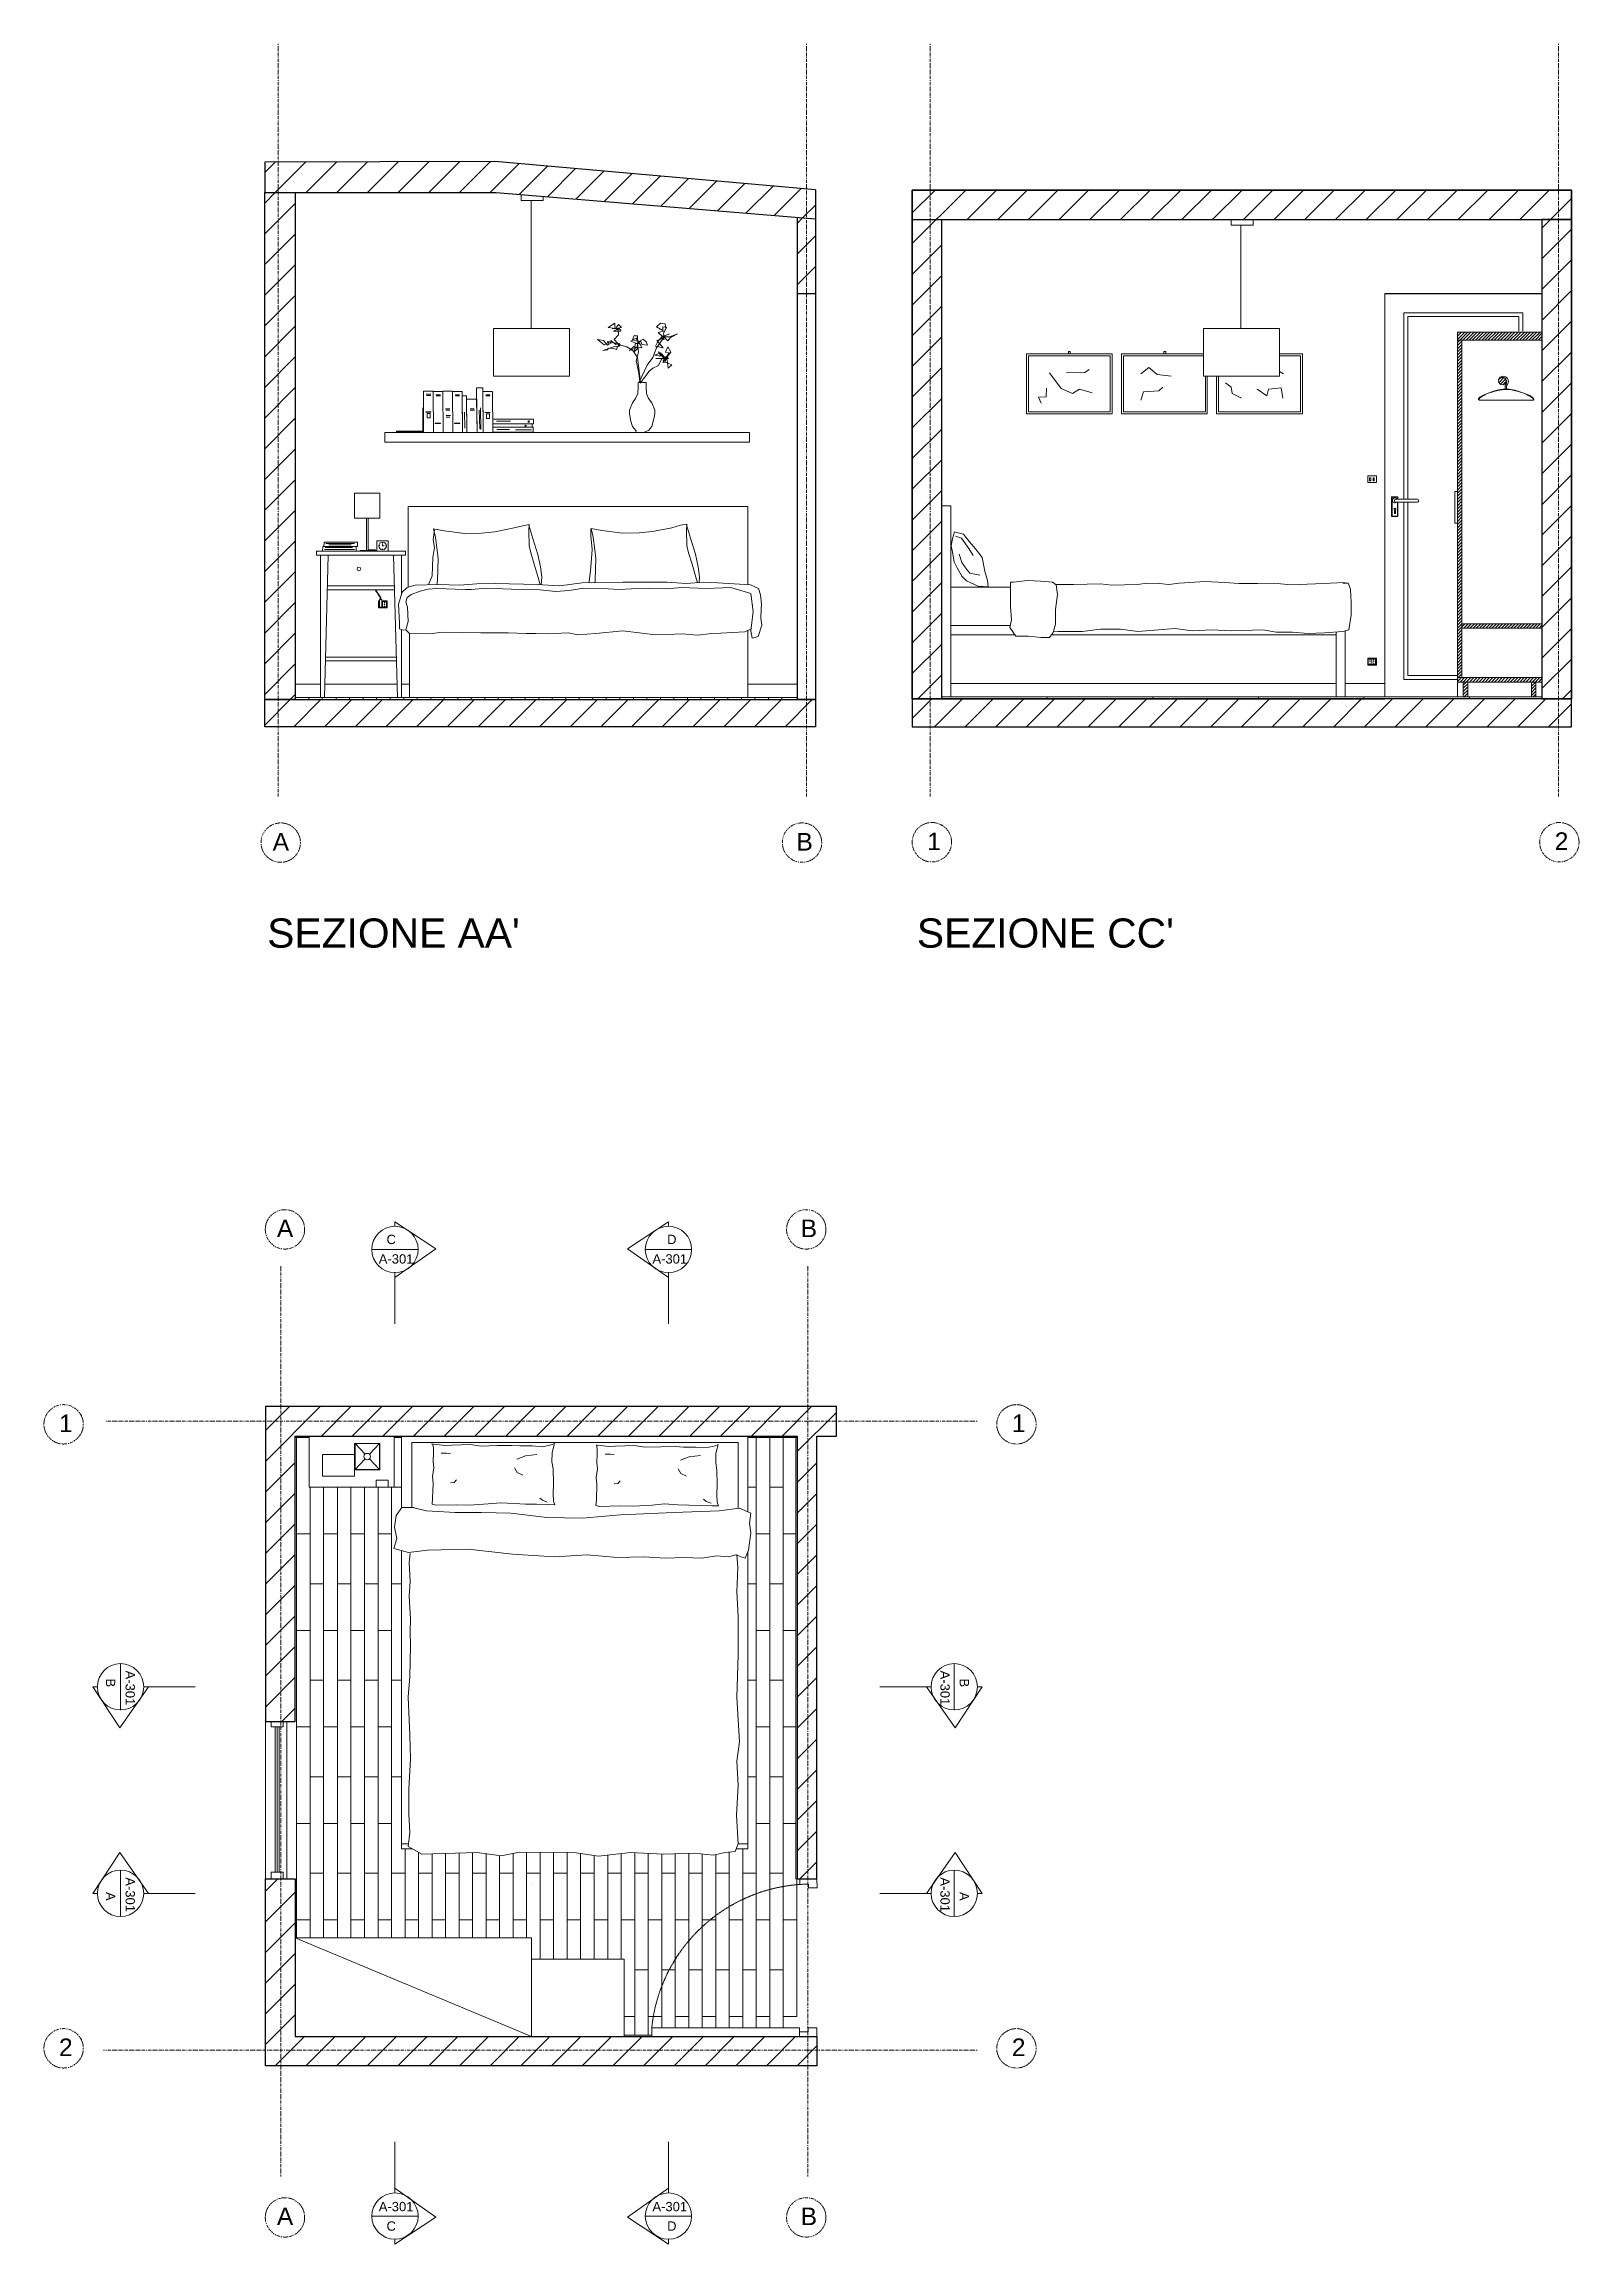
# Model space of a CAD drawing. Header units: centimetres. Extents: x 113178 to 115210, y 56736 to 59771.
# Drawn here: x 113178 to 113974, y 57473 to 58613 of the extents above; entities that cross this region are included whole.
import ezdxf

# ---------------------------------------------------------------- set-up
doc = ezdxf.new("R2010")
doc.units = ezdxf.units.CM
doc.header["$MEASUREMENT"] = 0
doc.linetypes.add('DASHDOT', pattern=[1, 0.5, -0.25, 0, -0.25])
doc.linetypes.add('HIDDEN', pattern=[0.375, 0.25, -0.125])
for name, color, linetype, lineweight in [('Arredi', 1, 'Continuous', 15), ('Dettagli', 5, 'Continuous', 5), ('finestre', 4, 'Continuous', 13), ('linee', 2, 'DASHDOT', 5), ('Muri esterni', 3, 'Continuous', 25), ('Pavimento', 7, 'Continuous', 5), ('porte', 4, 'Continuous', 13), ('simbologia', 2, 'Continuous', 5), ('testo', 2, 'Continuous', 5)]:
    doc.layers.add(name, color=color, linetype=linetype, lineweight=lineweight)
doc.styles.get("Standard").update_dxf_attribs({"font": 'Arial.ttf'})
pattern_1 = [(45, (-263.622, -0.3649), (-0.813172798, 0.813172798), [])]

msp = doc.modelspace()

# ---------------------------------------------------------------- texts
at = {"layer": 'linee', "char_height": 9.12, "attachment_point": 1}
for s, insert in [('A', (113296.8, 58204.5)), ('B', (113568.2, 58204.5)), ('1', (113636, 58204.7)), ('2', (113961.1, 58204.8)), ('A', (113299, 58004.2)), ('B', (113570.4, 58004.2)), ('1', (113186.1, 57903.2)), ('1', (113679.8, 57903.2)), ('2', (113186.1, 57579.9)), ('2', (113679.8, 57579.9)), ('A', (113299, 57492.3)), ('B', (113570.4, 57492.3))]:
    msp.add_mtext_dynamic_manual_height_columns(s, width=58.855, gutter_width=1, heights=[0], dxfattribs=dict(at, insert=insert))
at = {"layer": 'simbologia'}
for s, p in [('C', (113355.8, 57991.5)), ('D', (113501.2, 57991.5)), ('A-301', (113351.8, 57981.4)), ('A-301', (113493.6, 57981.4)), ('A-301', (113351.8, 57490.4)), ('A-301', (113493.6, 57490.4)), ('C', (113355.8, 57480.3)), ('D', (113501.2, 57480.3))]:
    msp.add_text(s, height=4.82, dxfattribs=at).set_placement(p)
for s, p in [('A-301', (113220.6, 57770.5)), ('A-301', (113642.8, 57770.5)), ('B', (113210.4, 57766.4)), ('B', (113652.8, 57766.4)), ('A', (113210.4, 57655.8)), ('A-301', (113220.6, 57663.4)), ('A-301', (113642.8, 57663.4)), ('A', (113652.8, 57655.8))]:
    msp.add_text(s, height=4.82, rotation=270, dxfattribs=at).set_placement(p)
at = {"layer": 'testo', "char_height": 15.129, "attachment_point": 1}
for s, insert in [("SEZIONE AA'", (113294, 58160.2)), ("SEZIONE CC'", (113630.6, 58160.2))]:
    msp.add_mtext_dynamic_manual_height_columns(s, width=535.179, gutter_width=1, heights=[0], dxfattribs=dict(at, insert=insert))

# ---------------------------------------------------------------- hatches: boundary and pattern name
at = {"layer": 'Dettagli'}
h = msp.add_hatch(dxfattribs=at)
h.set_pattern_fill('ANSI31', color=256, scale=90)
h.paths.add_polyline_path([(113412, 58552.4), (113292.7, 58552.1), (113292.7, 58536.3), (113412.7, 58536.3), (113578.1, 58522.6), (113578.1, 58537.7)])
h.paths.add_polyline_path([(113308.5, 58484), (113292.7, 58484), (113292.7, 58273.6), (113308.5, 58273.6), (113308.5, 58278.6)])
h = msp.add_hatch(dxfattribs=at)
h.set_pattern_fill('ANSI31', color=256, scale=90)
h.paths.add_polyline_path([(113308.5, 58536.3), (113292.7, 58536.3), (113292.7, 58484), (113308.5, 58484)])
h.paths.add_polyline_path([(113578.1, 58273.6), (113543, 58273.6), (113543, 58273.4), (113367.8, 58273.6), (113292.7, 58273.6), (113292.7, 58259.5), (113578.1, 58259.5)])
h = msp.add_hatch(dxfattribs=at)
h.set_pattern_fill('ANSI31', color=256, scale=90)
h.set_pattern_definition([(45, (-263.996, 0), (-7.9549513, 7.9549513), [])])
h.paths.add_polyline_path([(113628.2, 58537.6), (113628.2, 58522.3), (113969.8, 58522.3), (113969.8, 58537.6)])
h.paths.add_polyline_path([(113643.5, 58522.3), (113628.2, 58522.3), (113628.2, 58274), (113643.5, 58274)])
h.paths.add_polyline_path([(113969.8, 58522.3), (113954.5, 58522.3), (113954.5, 58484), (113954.9, 58484), (113954.5, 58274), (113969.8, 58274)])
h = msp.add_hatch(dxfattribs=at)
h.set_pattern_fill('ANSI31', color=256, scale=90)
h.paths.add_polyline_path([(113578.1, 58522.6), (113568.7, 58523.4), (113568.7, 58484), (113578.1, 58484)])
h = msp.add_hatch(dxfattribs=at)
h.set_pattern_fill('ANSI31', color=256, scale=9.2)
h.set_pattern_definition(pattern_1)
h.paths.add_polyline_path([(113954.5, 58459.8), (113954.5, 58464), (113910.7, 58464), (113910.7, 58459.8)])
h = msp.add_hatch(dxfattribs=at)
h.set_pattern_fill('ANSI31', color=256, scale=9.2)
h.set_pattern_definition(pattern_1)
h.paths.add_polyline_path([(113913, 58459.8), (113910.7, 58459.8), (113910.7, 58285), (113913, 58285)])
h = msp.add_hatch(dxfattribs=at)
h.set_pattern_fill('ANSI31', color=256, scale=9.2)
h.set_pattern_definition(pattern_1)
h.paths.add_polyline_path([(113936, 58438.6, 1), (113932, 58438.6, 1)])
h = msp.add_hatch(dxfattribs=at)
h.set_pattern_fill('ANSI31', color=256, scale=9.2)
h.set_pattern_definition(pattern_1)
h.paths.add_polyline_path([(113913, 58312.9), (113913, 58310.6), (113954.5, 58310.6), (113954.5, 58312.9)])
h = msp.add_hatch(dxfattribs=at)
h.set_pattern_fill('ANSI31', color=256, scale=9.2)
h.set_pattern_definition(pattern_1)
h.paths.add_polyline_path([(113954.5, 58285), (113910.7, 58285), (113910.7, 58282.7), (113954.5, 58282.7)])
h.paths.add_polyline_path([(113913.7, 58275), (113916, 58275), (113916, 58282.7), (113913.7, 58282.7)])
h.paths.add_polyline_path([(113949, 58275), (113951.3, 58275), (113951.3, 58282.7), (113949, 58282.7)])
h = msp.add_hatch(dxfattribs=at)
h.set_pattern_fill('ANSI31', color=256, scale=90)
h.set_pattern_definition([(45, (-161.231, 0), (-7.9549513, 7.9549513), [])])
h.paths.add_polyline_path([(113628.2, 58259.5), (113969.8, 58259.5), (113969.8, 58274), (113628.2, 58274)])
h = msp.add_hatch(dxfattribs=at)
h.set_pattern_fill('ANSI31', color=256, scale=90)
h.paths.add_polyline_path([(113293.1, 57744.2), (113308.5, 57744.2), (113308.5, 57892), (113568.6, 57892), (113568.6, 57662.6), (113578.8, 57662.6), (113578.8, 57892), (113588.9, 57892), (113588.9, 57907.3), (113293.1, 57907.3)])
h = msp.add_hatch(dxfattribs=at)
h.set_pattern_fill('ANSI31', color=256, scale=90)
h.set_pattern_definition([(45, (0, 0.088), (-7.9549513, 7.9549513), [])])
h.paths.add_polyline_path([(113578.8, 57581.1), (113478.9, 57581.1), (113478.9, 57581.1), (113430.9, 57581.1), (113308.5, 57581.1), (113308.5, 57662.7), (113293.1, 57662.7), (113293.1, 57565.8), (113578.8, 57565.8)])

# ---------------------------------------------------------------- linework, layer by layer
for p, q in [((113292.7, 58552.1), (113292.7, 58536.3)), ((113873, 58484), (113954.5, 58484)), ((113954.5, 58484), (113954.5, 58274)), ((113643.5, 58274), (113873, 58274))]:
    msp.add_line(p, q)
msp.add_lwpolyline([(113628.2, 58537.6), (113969.8, 58537.6), (113969.8, 58274), (113628.2, 58274)], close=True)
at = {"layer": 'Arredi'}
for p, q in [((113430.7, 58532.2), (113430.7, 58465.8)), ((113798.5, 58519.4), (113798.5, 58465.8)), ((113873, 58275), (113873, 58484)), ((113355, 58412), (113543.8, 58412)), ((113355, 58407), (113355, 58412)), ((113543.8, 58407), (113355, 58407)), ((113543.8, 58412), (113543.8, 58407)), ((113380.6, 58361.6), (113380, 58356.4)), ((113381.2, 58357.6), (113380.1, 58362.1)), ((113380.1, 58362.1), (113385.6, 58361.1)), ((113385.6, 58361.1), (113389.8, 58360.5)), ((113389.8, 58360.5), (113396.2, 58359.6)), ((113405, 58359.8), (113412, 58360.5)), ((113412, 58360.5), (113422, 58362.5)), ((113422, 58362.5), (113426.5, 58363.7)), ((113426.5, 58363.7), (113429.7, 58364.3)), ((113429.7, 58364.3), (113429.5, 58361.1)), ((113431.7, 58357.1), (113429.5, 58363.9)), ((113429.5, 58361.1), (113429.7, 58353.4)), ((113461.7, 58362.1), (113461.7, 58358.2)), ((113462.9, 58357.8), (113461.8, 58362.3)), ((113461.8, 58362.3), (113467.4, 58361.2)), ((113467.4, 58361.2), (113471.5, 58360.7)), ((113471.5, 58360.7), (113477.9, 58359.8)), ((113486.7, 58360), (113493.7, 58360.7)), ((113493.7, 58360.7), (113503.7, 58362.6)), ((113503.7, 58362.6), (113508.2, 58363.9)), ((113508.2, 58363.9), (113511.4, 58364.4)), ((113511.4, 58364.4), (113511.3, 58361.2)), ((113513.4, 58357.3), (113511.3, 58364.1)), ((113511.3, 58361.2), (113511.4, 58353.5)), ((113650.1, 58360.5), (113649, 58357.1)), ((113654.8, 58359.3), (113649.9, 58360.5)), ((113365.6, 58350.5), (113319.6, 58350.5)), ((113319.6, 58350.5), (113319.6, 58348.5)), ((113365.6, 58350.5), (113365.6, 58348.5)), ((113380.6, 58352.4), (113379.8, 58347.3)), ((113380, 58356.4), (113380.6, 58352.4)), ((113382.1, 58351), (113381.2, 58357.6)), ((113382.6, 58346.6), (113382.1, 58351)), ((113396.2, 58359.6), (113405, 58359.8)), ((113429.7, 58353.4), (113430.6, 58349.6)), ((113430.6, 58349.6), (113432.4, 58343.7)), ((113434.2, 58348.7), (113431.7, 58357.1)), ((113461.7, 58358.2), (113462.3, 58351.5)), ((113462.3, 58351.5), (113462.1, 58346.5)), ((113463.8, 58351.2), (113462.9, 58357.8)), ((113464.3, 58346.7), (113463.8, 58351.2)), ((113477.9, 58359.8), (113486.7, 58360)), ((113511.4, 58353.5), (113512.3, 58349.7)), ((113512.3, 58349.7), (113514.1, 58343.8)), ((113515.9, 58348.9), (113513.4, 58357.3)), ((113517.3, 58342.4), (113515.9, 58348.9)), ((113649, 58357.1), (113648.4, 58353.3)), ((113648.4, 58353.3), (113649, 58349.9)), ((113649, 58349.9), (113650, 58345)), ((113650.7, 58358.3), (113653.8, 58357.3)), ((113652.6, 58348.9), (113653.9, 58344.6)), ((113653.8, 58357.3), (113657.6, 58351.9)), ((113657.9, 58355.3), (113654.8, 58359.3)), ((113657.6, 58351.9), (113659.8, 58348.3)), ((113661, 58351.7), (113657.9, 58355.3)), ((113664.4, 58347.2), (113661, 58351.7)), ((113319.6, 58348.5), (113365.6, 58348.5)), ((113321.6, 58348.5), (113321.6, 58274.6)), ((113321.6, 58348.5), (113321.6, 58318.5)), ((113321.6, 58348.5), (113321.6, 58328.5)), ((113323.6, 58274.6), (113325.5, 58348.5)), ((113361.5, 58274.6), (113359.4, 58348.5)), ((113363.6, 58348.5), (113363.6, 58327.8)), ((113363.6, 58327.8), (113363.6, 58348.5)), ((113379.5, 58337.8), (113377.7, 58333.5)), ((113379.8, 58347.3), (113379.5, 58337.8)), ((113382.2, 58335.1), (113382.4, 58341.2)), ((113382.4, 58341.2), (113382.6, 58346.6)), ((113432.4, 58343.7), (113434.4, 58336.9)), ((113435.6, 58342.3), (113434.2, 58348.7)), ((113436.2, 58337.1), (113435.6, 58342.3)), ((113461.5, 58340.4), (113460.8, 58334.7)), ((113462.1, 58346.5), (113461.5, 58340.4)), ((113463.9, 58335.2), (113464.1, 58341.3)), ((113464.1, 58341.3), (113464.3, 58346.7)), ((113514.1, 58343.8), (113516.1, 58337)), ((113517.9, 58337.2), (113517.3, 58342.4)), ((113650, 58345), (113651.5, 58341.8)), ((113651.5, 58341.8), (113653.9, 58337.5)), ((113653.9, 58344.6), (113656.3, 58341.1)), ((113653.9, 58337.5), (113656.3, 58335.2)), ((113656.3, 58341.1), (113658.1, 58339.1)), ((113658.1, 58339.1), (113663.3, 58338.1)), ((113665.8, 58340.1), (113664.4, 58347.2)), ((113667.2, 58335.3), (113665.8, 58340.1)), ((113359.9, 58332.5), (113325, 58332.5)), ((113325, 58330.5), (113359.9, 58330.5)), ((113364, 58329.2), (113362, 58323)), ((113364, 58329.2), (113366.3, 58331.5)), ((113365.8, 58324.2), (113366.5, 58326.5)), ((113366.3, 58331.5), (113367.5, 58332.1)), ((113366.5, 58326.5), (113368.5, 58328.1)), ((113367.5, 58332.1), (113370.7, 58332.9)), ((113368.5, 58328.1), (113373.3, 58329.8)), ((113370.7, 58332.9), (113382.5, 58333.2)), ((113373.3, 58329.8), (113377.4, 58330.8)), ((113377.4, 58330.8), (113382.1, 58331.1)), ((113377.7, 58333.5), (113377.8, 58333.1)), ((113382.1, 58331.1), (113391.4, 58330.8)), ((113382.5, 58333.2), (113393.7, 58332.9)), ((113391.4, 58330.8), (113396.7, 58330.7)), ((113393.7, 58332.9), (113402.6, 58333.5)), ((113396.7, 58330.7), (113399.8, 58330.6)), ((113399.8, 58330.6), (113407.6, 58331.4)), ((113402.6, 58333.5), (113412.4, 58333.8)), ((113407.6, 58331.4), (113416, 58331)), ((113412.4, 58333.8), (113433.9, 58333.2)), ((113416, 58331), (113424.7, 58330.6)), ((113424.7, 58330.6), (113435.4, 58330.4)), ((113433.9, 58333.2), (113445.4, 58332.6)), ((113434.4, 58336.9), (113435.5, 58333.1)), ((113435.4, 58330.4), (113443.3, 58329.6)), ((113436, 58333.1), (113436.2, 58337.1)), ((113443.3, 58329.6), (113450.4, 58330.2)), ((113445.4, 58332.6), (113457.2, 58334.1)), ((113450.4, 58330.2), (113457.8, 58331.4)), ((113457.2, 58334.1), (113478.5, 58334.4)), ((113457.8, 58331.4), (113467.8, 58331.1)), ((113460.8, 58334.7), (113460.6, 58334.1)), ((113467.8, 58331.1), (113476.3, 58330.6)), ((113476.3, 58330.6), (113482.7, 58330.9)), ((113478.5, 58334.4), (113493.5, 58334.4)), ((113482.7, 58330.9), (113492.3, 58331.1)), ((113492.3, 58331.1), (113501.1, 58331)), ((113493.5, 58334.4), (113501.2, 58334.4)), ((113501.1, 58331), (113508.6, 58331.7)), ((113501.2, 58334.4), (113511, 58333.8)), ((113508.6, 58331.7), (113521.6, 58331.1)), ((113511, 58333.8), (113520.2, 58334.4)), ((113516.1, 58337), (113516.9, 58334.1)), ((113517.8, 58334.2), (113517.9, 58337.2)), ((113520.2, 58334.4), (113527.4, 58334.1)), ((113521.6, 58331.1), (113534.2, 58331.7)), ((113527.4, 58334.1), (113541.5, 58333.2)), ((113534.2, 58331.7), (113544.6, 58328.6)), ((113541.5, 58333.2), (113544.4, 58333)), ((113544.4, 58333), (113548.5, 58331.1)), ((113544.6, 58328.6), (113545.7, 58319.3)), ((113548.5, 58331.1), (113549.6, 58327.8)), ((113549.6, 58327.8), (113550.1, 58323)), ((113656.3, 58335.2), (113660.5, 58333.2)), ((113660.5, 58333.2), (113662.4, 58332.4)), ((113662.4, 58332.4), (113667.5, 58332.1)), ((113667.5, 58332.1), (113667.2, 58335.3)), ((113680.8, 58334.5), (113679.2, 58334.5)), ((113679.2, 58334.5), (113679.2, 58321.8)), ((113679.2, 58332.4), (113679.2, 58332.4)), ((113687.7, 58335.3), (113680.8, 58334.5)), ((113694.7, 58334.9), (113687.7, 58335.3)), ((113700.8, 58334.5), (113694.7, 58334.9)), ((113702.7, 58333), (113700.8, 58334.5)), ((113702.4, 58320.3), (113703.5, 58328)), ((113702.5, 58333.2), (113712, 58333.2)), ((113703.5, 58328), (113702.7, 58333)), ((113712, 58333.2), (113725.8, 58333.6)), ((113725.8, 58333.6), (113731.6, 58332.8)), ((113731.6, 58332.8), (113744.8, 58333.2)), ((113744.8, 58333.2), (113750.1, 58333.9)), ((113750.1, 58333.9), (113756.1, 58333.7)), ((113756.1, 58333.7), (113761.2, 58333.2)), ((113761.2, 58333.2), (113766.7, 58333.9)), ((113766.7, 58333.9), (113779.8, 58334.7)), ((113779.8, 58334.7), (113790.2, 58334.2)), ((113790.2, 58334.2), (113797.4, 58333.7)), ((113797.4, 58333.7), (113807.3, 58333.7)), ((113807.3, 58333.7), (113815.5, 58333.9)), ((113815.5, 58333.9), (113824.4, 58333)), ((113824.4, 58333), (113837.2, 58333.5)), ((113837.2, 58333.5), (113852.4, 58334.2)), ((113851.4, 58333.9), (113854.1, 58333.9)), ((113854.1, 58333.9), (113855.3, 58330.8)), ((113855.3, 58330.8), (113855.7, 58323.9)), ((113362, 58323), (113362.5, 58313.2)), ((113366.6, 58321.4), (113365.8, 58324.2)), ((113367, 58314), (113366.6, 58321.4)), ((113545.7, 58319.3), (113544.6, 58309.3)), ((113549.9, 58320.4), (113549.7, 58315.7)), ((113550.2, 58312.1), (113549.7, 58315.7)), ((113550.1, 58323), (113549.9, 58320.4)), ((113679.6, 58314.9), (113678.8, 58311)), ((113679.2, 58321.8), (113679.6, 58314.9)), ((113702.4, 58312.6), (113702.4, 58320.3)), ((113855.7, 58317.4), (113854.5, 58309.7)), ((113855.7, 58323.9), (113855.7, 58317.4)), ((113362.5, 58313.2), (113362.5, 58310.2)), ((113362.5, 58310.2), (113364.4, 58309.6)), ((113363.6, 58274.6), (113363.6, 58309.9)), ((113363.6, 58309.9), (113363.6, 58274.6)), ((113364.4, 58309.6), (113365.9, 58309.8)), ((113365.9, 58309.8), (113367, 58314)), ((113365.9, 58309.8), (113367.8, 58307.8)), ((113367.8, 58307.8), (113378.5, 58307.7)), ((113378.5, 58307.7), (113384.6, 58308.6)), ((113384.6, 58308.6), (113395.2, 58308.4)), ((113395.2, 58308.4), (113404.7, 58308.2)), ((113404.7, 58308.2), (113411.7, 58308.2)), ((113411.7, 58308.2), (113418.8, 58308.1)), ((113418.8, 58308.1), (113428.1, 58307.9)), ((113428.1, 58307.9), (113433.1, 58307.8)), ((113433.1, 58307.8), (113439.6, 58307.7)), ((113439.6, 58307.7), (113449.9, 58308.2)), ((113449.9, 58308.2), (113454.9, 58307.1)), ((113454.9, 58307.1), (113464.2, 58307.9)), ((113464.2, 58307.9), (113478.2, 58309.2)), ((113478.2, 58309.2), (113495.1, 58307.1)), ((113495.1, 58307.1), (113501.4, 58307.3)), ((113501.4, 58307.3), (113508.9, 58307.6)), ((113508.9, 58307.6), (113516.9, 58306.9)), ((113516.9, 58306.9), (113523, 58307.7)), ((113523, 58307.7), (113535.1, 58308.4)), ((113535.1, 58308.4), (113541.4, 58308.7)), ((113541.4, 58308.7), (113544.7, 58310.3)), ((113544.6, 58309.3), (113545.3, 58305.5)), ((113545.3, 58305.5), (113548.3, 58306.2)), ((113548.3, 58306.2), (113550.2, 58312.1)), ((113678.8, 58311), (113681.9, 58306.4)), ((113681.9, 58306.4), (113688.5, 58306.4)), ((113688.5, 58306.4), (113695, 58305.7)), ((113695, 58305.7), (113699.3, 58305.7)), ((113699.3, 58305.7), (113701.2, 58308.3)), ((113701.2, 58308.3), (113702.4, 58312.6)), ((113703.9, 58308.9), (113701.4, 58309)), ((113708.5, 58308.9), (113703.9, 58308.9)), ((113716.2, 58308.9), (113708.5, 58308.9)), ((113725.8, 58310.1), (113716.2, 58308.9)), ((113736.2, 58310.1), (113725.8, 58310.1)), ((113745.1, 58308.9), (113736.2, 58310.1)), ((113764.4, 58310.4), (113745.1, 58308.9)), ((113773.2, 58309.3), (113764.4, 58310.4)), ((113783.2, 58309.7), (113773.2, 58309.3)), ((113793.6, 58309.3), (113783.2, 58309.7)), ((113809.8, 58309.7), (113793.6, 58309.3)), ((113816.8, 58308.5), (113809.8, 58309.7)), ((113825.2, 58308.5), (113816.8, 58308.5)), ((113833.3, 58307.8), (113825.2, 58308.5)), ((113841.8, 58308.1), (113833.3, 58307.8)), ((113851.4, 58308.9), (113841.8, 58308.1)), ((113854.5, 58309.7), (113851.4, 58308.9)), ((113360.9, 58295.6), (113324.1, 58295.6)), ((113324.1, 58293.6), (113361, 58293.6)), ((113315.8, 57865.5), (113315.8, 57892)), ((113369, 57855), (113369, 57888.7)), ((113369, 57888.7), (113538.1, 57888.7)), ((113380.2, 57887.8), (113379.1, 57888)), ((113379.7, 57888), (113380.1, 57886.1)), ((113380.1, 57883.6), (113380, 57878.7)), ((113380.1, 57886.1), (113380.1, 57883.6)), ((113386.4, 57887.2), (113380.2, 57887.8)), ((113384.2, 57883.2), (113386.9, 57883.2)), ((113389.7, 57887.3), (113386.4, 57887.2)), ((113386.9, 57883.2), (113388.9, 57882.9)), ((113399.2, 57887.7), (113389.7, 57887.3)), ((113404.8, 57886.8), (113399.2, 57887.7)), ((113413.1, 57887.1), (113404.8, 57886.8)), ((113420.6, 57887.2), (113413.1, 57887.1)), ((113424.9, 57886.9), (113420.6, 57887.2)), ((113423.4, 57880), (113427.9, 57881.8)), ((113431.2, 57886.9), (113424.9, 57886.9)), ((113427.9, 57881.8), (113433.7, 57882.5)), ((113436.7, 57886.5), (113431.2, 57886.9)), ((113441.2, 57887.4), (113436.7, 57886.5)), ((113442.9, 57888.1), (113441.2, 57887.4)), ((113441.5, 57878.6), (113441.7, 57883.4)), ((113441.7, 57883.4), (113442.2, 57885.6)), ((113442.2, 57885.6), (113442.9, 57888.1)), ((113464.6, 57887.5), (113464.9, 57885.6)), ((113464.9, 57883), (113464.8, 57878.2)), ((113464.9, 57885.6), (113464.9, 57883)), ((113471.2, 57886.6), (113465, 57887.3)), ((113469.1, 57882.7), (113471.8, 57882.7)), ((113474.5, 57886.8), (113471.2, 57886.6)), ((113471.8, 57882.7), (113473.7, 57882.4)), ((113484.1, 57887.2), (113474.5, 57886.8)), ((113489.6, 57886.2), (113484.1, 57887.2)), ((113497.9, 57886.5), (113489.6, 57886.2)), ((113505.5, 57886.6), (113497.9, 57886.5)), ((113509.7, 57886.3), (113505.5, 57886.6)), ((113516, 57886.3), (113509.7, 57886.3)), ((113512.7, 57881.2), (113518.5, 57882)), ((113521.5, 57885.9), (113516, 57886.3)), ((113526.1, 57886.9), (113521.5, 57885.9)), ((113527.7, 57887.6), (113526.1, 57886.9)), ((113526.4, 57878.1), (113526.5, 57882.8)), ((113526.5, 57882.8), (113527, 57885.1)), ((113527, 57885.1), (113527.7, 57887.6)), ((113538.1, 57888.7), (113538.1, 57854.5)), ((113380.3, 57875.6), (113379.6, 57871)), ((113379.6, 57871), (113380, 57867.4)), ((113380, 57878.7), (113380.3, 57875.6)), ((113422.1, 57875.6), (113423.5, 57873.2)), ((113423.5, 57873.2), (113426.5, 57871.7)), ((113442.1, 57875), (113441.5, 57878.6)), ((113442.4, 57867.2), (113442.1, 57875)), ((113465.1, 57875.1), (113464.5, 57870.5)), ((113464.5, 57870.5), (113464.8, 57866.9)), ((113464.8, 57878.2), (113465.1, 57875.1)), ((113506.9, 57875), (113508.3, 57872.7)), ((113508.2, 57879.5), (113512.7, 57881.2)), ((113508.3, 57872.7), (113511.3, 57871.2)), ((113526.9, 57874.4), (113526.4, 57878.1)), ((113527.2, 57866.7), (113526.9, 57874.4)), ((113379.7, 57859.6), (113379.4, 57856.7)), ((113380, 57867.4), (113379.7, 57859.6)), ((113389, 57867.8), (113390.8, 57868)), ((113390.8, 57868), (113392.1, 57869.4)), ((113436.6, 57858.8), (113435.2, 57859.8)), ((113439.1, 57857.8), (113436.6, 57858.8)), ((113442.1, 57862.3), (113442.4, 57867.2)), ((113442.3, 57858.3), (113442.1, 57862.3)), ((113464.6, 57859), (113464.3, 57856.1)), ((113464.8, 57866.9), (113464.6, 57859)), ((113473.8, 57867.3), (113475.6, 57867.5)), ((113475.6, 57867.5), (113476.9, 57868.8)), ((113521.5, 57858.2), (113520, 57859.3)), ((113526.9, 57861.7), (113527.2, 57866.7)), ((113527.1, 57857.8), (113526.9, 57861.7)), ((113360.8, 57850.8), (113360, 57844.8)), ((113363.8, 57855), (113360.8, 57850.8)), ((113370.2, 57855), (113363.8, 57855)), ((113376.5, 57853.3), (113369.3, 57855)), ((113391.4, 57852.5), (113376.5, 57853.3)), ((113379.4, 57856.7), (113381.4, 57856.2)), ((113381.4, 57856.2), (113392, 57856.4)), ((113405, 57852.5), (113391.4, 57852.5)), ((113392, 57856.4), (113398.8, 57856.3)), ((113398.8, 57856.3), (113408.5, 57856.9)), ((113420.3, 57852), (113405, 57852.5)), ((113408.5, 57856.9), (113415, 57857.4)), ((113415, 57857.4), (113421.9, 57857)), ((113438.9, 57849.9), (113420.3, 57852)), ((113421.9, 57857), (113427.8, 57856.8)), ((113427.8, 57856.8), (113433.5, 57856.7)), ((113433.5, 57856.7), (113439.7, 57856.5)), ((113457.2, 57849.5), (113438.9, 57849.9)), ((113439.7, 57856.5), (113443, 57856.4)), ((113443, 57856.4), (113442.3, 57858.3)), ((113477.1, 57851.2), (113457.2, 57849.5)), ((113464.3, 57856.1), (113466.2, 57855.6)), ((113466.2, 57855.6), (113476.8, 57855.8)), ((113476.8, 57855.8), (113483.6, 57855.7)), ((113504.7, 57852.5), (113477.1, 57851.2)), ((113483.6, 57855.7), (113493.4, 57856.3)), ((113493.4, 57856.3), (113499.8, 57856.9)), ((113499.8, 57856.9), (113506.7, 57856.4)), ((113528.1, 57853.3), (113504.7, 57852.5)), ((113506.7, 57856.4), (113512.6, 57856.2)), ((113512.6, 57856.2), (113518.3, 57856.1)), ((113518.3, 57856.1), (113524.5, 57855.9)), ((113524, 57857.3), (113521.5, 57858.2)), ((113524.5, 57855.9), (113527.8, 57855.9)), ((113527.8, 57855.8), (113527.1, 57857.8)), ((113538.7, 57854.6), (113528.1, 57853.3)), ((113544.6, 57852), (113538.7, 57854.6)), ((113543.8, 57846.9), (113544.6, 57852)), ((113361.2, 57838.9), (113359.6, 57833.8)), ((113360, 57844.8), (113361.2, 57838.9)), ((113543.4, 57832.9), (113544.6, 57841.9)), ((113544.6, 57841.9), (113543.8, 57846.9)), ((113359.6, 57833.8), (113367.2, 57831.7)), ((113367.2, 57831.7), (113377, 57832.9)), ((113368, 57831.2), (113367.6, 57826.5)), ((113367.6, 57826.5), (113368, 57816.7)), ((113377, 57832.9), (113398.2, 57833.4)), ((113398.2, 57833.4), (113421.1, 57830.8)), ((113421.1, 57830.8), (113442.8, 57829.5)), ((113442.8, 57829.5), (113459.7, 57830.4)), ((113459.7, 57830.4), (113475.4, 57829.1)), ((113475.4, 57829.1), (113489, 57829.5)), ((113489, 57829.5), (113500.5, 57828.7)), ((113500.5, 57828.7), (113509.8, 57829.1)), ((113509.8, 57829.1), (113519.2, 57828.7)), ((113519.2, 57828.7), (113526.8, 57830)), ((113526.8, 57830), (113533.2, 57829.5)), ((113533.2, 57829.5), (113536.6, 57830.4)), ((113536.6, 57830.4), (113541.7, 57828.7)), ((113537.9, 57823.9), (113537.3, 57830.6)), ((113541.7, 57828.7), (113543.4, 57832.9)), ((113368, 57816.7), (113367.6, 57809.1)), ((113537.3, 57811.5), (113537.9, 57823.9)), ((113367.6, 57809.1), (113368.2, 57797.4)), ((113538.1, 57798.4), (113537.3, 57811.5)), ((113368.2, 57797.4), (113368.1, 57790.8)), ((113368.1, 57790.8), (113368.2, 57783.3)), ((113538.1, 57778.8), (113538.1, 57798.4)), ((113368.2, 57783.3), (113367.9, 57767.3)), ((113537.3, 57756.5), (113538.1, 57778.8)), ((113367.9, 57767.3), (113367.1, 57756.7)), ((113367.1, 57756.7), (113367.9, 57737.3)), ((113538.7, 57733.6), (113537.3, 57756.5)), ((113367.9, 57737.3), (113368.2, 57724.8)), ((113537.3, 57723.5), (113538.7, 57733.6)), ((113368.2, 57724.8), (113367.4, 57709.1)), ((113538.1, 57711), (113537.3, 57723.5)), ((113537.1, 57695.6), (113538.1, 57711)), ((113367.4, 57709.1), (113367.4, 57696.1)), ((113367.4, 57696.1), (113367.9, 57686.6)), ((113538.1, 57680.8), (113537.1, 57695.6)), ((113367.9, 57686.6), (113367.1, 57679.4)), ((113367.1, 57679.4), (113374.1, 57675.4)), ((113415.3, 57674.6), (113424.8, 57676.5)), ((113424.8, 57676.5), (113452.8, 57676.2)), ((113531.2, 57676.2), (113536.5, 57676.7)), ((113536.5, 57676.7), (113538.1, 57680.8)), ((113374.1, 57675.4), (113402.8, 57676.2)), ((113402.8, 57676.2), (113415.3, 57674.6)), ((113452.8, 57676.2), (113465.6, 57674.3)), ((113465.6, 57674.3), (113482.3, 57676.2)), ((113482.3, 57676.2), (113499.3, 57675.4)), ((113499.3, 57675.4), (113515.3, 57675.9)), ((113515.3, 57675.9), (113525.1, 57674.8)), ((113525.1, 57674.8), (113531.2, 57676.2))]:
    msp.add_line(p, q, dxfattribs=at)
at = {"layer": 'Arredi', "lineweight": 5}
for p, q in [((113359.8, 57892), (113359.8, 57865.4)), ((113363.5, 57854.6), (113363.5, 57892.2)), ((113543.1, 57892.2), (113543.1, 57852.7)), ((113315.8, 57865.5), (113359.8, 57865.5)), ((113363.5, 57678.1), (113363.5, 57832.7)), ((113543.1, 57832.1), (113543.1, 57678.1)), ((113363.5, 57680.8), (113367.3, 57680.8)), ((113369.3, 57678.1), (113363.5, 57678.1)), ((113543.1, 57678.1), (113537.1, 57678.1)), ((113538.1, 57680.8), (113543.1, 57680.8)), ((113308.5, 57632), (113430.9, 57581))]:
    msp.add_line(p, q, dxfattribs=at)
at = {"layer": 'Arredi'}
for points in [[(113437, 58534.3), (113437, 58532.2), (113425.6, 58532.2), (113425.6, 58535.2)], [(113804.9, 58522.3), (113804.9, 58519.4), (113793.5, 58519.4), (113793.5, 58522.3)], [(113954.5, 58484), (113873, 58484), (113873, 58275)], [(113944.5, 58464.4), (113944.5, 58474), (113883, 58474), (113883, 58377.4)], [(113942.5, 58464.4), (113942.5, 58472), (113885, 58472), (113885, 58377.4)], [(113910.7, 58274), (113954.5, 58274), (113954.5, 58464), (113910.7, 58464), (113910.7, 58275)], [(113910.7, 58464), (113954.5, 58464), (113954.5, 58459.8), (113910.7, 58459.8)], [(113543.1, 58333.1), (113543.1, 58373.6), (113367.1, 58373.6), (113367.1, 58331.7)], [(113648.2, 58275), (113648.2, 58275), (113643.5, 58275), (113643.5, 58374), (113648.2, 58374), (113648.2, 58275)], [(113883, 58375.9), (113883, 58284), (113910.3, 58284)], [(113885, 58375.9), (113885, 58286), (113910.3, 58286)], [(113381.8, 58333.2), (113382.2, 58335.1)], [(113463.7, 58334.2), (113463.9, 58335.2)], [(113679.2, 58331.9), (113648.2, 58331.9), (113648.2, 58311.9), (113679, 58311.9)], [(113543, 58309.5), (113543, 58274.6), (113367.8, 58274.6), (113367.8, 58307.8)], [(113681.4, 58307.2), (113648.2, 58307.2), (113648.2, 58311.9), (113679, 58311.9)], [(113847.9, 58308.6), (113847.9, 58307.2), (113700.4, 58307.2)], [(113847.9, 58275), (113847.9, 58308.6)], [(113852.5, 58309.2), (113852.5, 58275)], [(113913, 58312.9), (113954.5, 58312.9), (113954.5, 58310.6), (113913, 58310.6)], [(113913.7, 58275), (113913.7, 58282.7)], [(113916, 58282.7), (113916, 58275)], [(113949, 58275), (113949, 58282.7)], [(113951.3, 58282.7), (113951.3, 58275)], [(113852.5, 58274), (113852.5, 58274), (113847.9, 58274)]]:
    msp.add_lwpolyline(points, dxfattribs=at)
for points in [[(113411.2, 58465.8), (113450.6, 58465.8), (113450.6, 58441.2), (113411.2, 58441.2)], [(113779.1, 58465.8), (113818.5, 58465.8), (113818.5, 58441.2), (113779.1, 58441.2)], [(113910.7, 58285), (113910.7, 58459.8), (113913, 58459.8), (113913, 58285)], [(113909.3, 58381.4), (113910.7, 58381.4), (113910.7, 58365), (113909.3, 58365)], [(113910.7, 58285), (113954.5, 58285), (113954.5, 58282.7), (113910.7, 58282.7)], [(113430.9, 57621), (113430.9, 57581), (113478.9, 57581), (113478.9, 57621)]]:
    msp.add_lwpolyline(points, close=True, dxfattribs=at)
at = {"layer": 'Arredi', "lineweight": 5}
msp.add_lwpolyline([(113308.5, 57581), (113308.5, 57632), (113430.9, 57632), (113430.9, 57581)], dxfattribs=at)
at = {"layer": 'Arredi'}
msp.add_circle((113341.5, 58341.3), 0.921, dxfattribs=at)
at = {"layer": 'Dettagli'}
for p, q in [((113470.6, 58466.4), (113474.1, 58468.6)), ((113475.9, 58465.7), (113470.6, 58466.4)), ((113475.6, 58466.1), (113472.7, 58465.7)), ((113472.7, 58465.7), (113475, 58465.9)), ((113473.5, 58464.4), (113475.9, 58465.7)), ((113477, 58464.4), (113473.5, 58464.4)), ((113474.1, 58468.6), (113474.1, 58466.4)), ((113474.7, 58466.1), (113476, 58467.9)), ((113476.2, 58465.9), (113474.7, 58466.1)), ((113475, 58465.9), (113475.7, 58465.1)), ((113475.9, 58465.1), (113475.6, 58466.1)), ((113475.7, 58465.1), (113476.2, 58465.9)), ((113477.5, 58466.3), (113475.9, 58466.1)), ((113475.9, 58466.1), (113477.3, 58465)), ((113476, 58462.5), (113475.9, 58465.1)), ((113476, 58467.9), (113477.5, 58466.3)), ((113477.3, 58465), (113477, 58464.4)), ((113497.8, 58468.6), (113495.7, 58466.7)), ((113495.7, 58466.7), (113499, 58464.8)), ((113500, 58464.7), (113496.5, 58463.8)), ((113496.5, 58463.8), (113499, 58461.6)), ((113500.2, 58468.3), (113497.8, 58468.6)), ((113502.4, 58463.1), (113498.3, 58461.3)), ((113499, 58464.8), (113498.9, 58466.7)), ((113498.9, 58466.7), (113500.8, 58466.6)), ((113499.3, 58463.4), (113500.6, 58465.7)), ((113499.7, 58461.2), (113499.3, 58463.4)), ((113499.4, 58461.9), (113502.4, 58463.1)), ((113500.8, 58466.6), (113500, 58464.7)), ((113500.6, 58465.7), (113500.2, 58468.3)), ((113506.6, 58463.1), (113503.5, 58461.9)), ((113503.7, 58461.5), (113506.6, 58463.1)), ((113468.6, 58457.4), (113465.2, 58460.2)), ((113465.2, 58460.2), (113468.3, 58459.6)), ((113473.5, 58456.3), (113467.9, 58454.4)), ((113467.9, 58454.4), (113470.5, 58454.8)), ((113468.3, 58459.6), (113470.3, 58457.3)), ((113471.4, 58459), (113468.6, 58457.4)), ((113471.1, 58457.9), (113470.3, 58459.2)), ((113470.3, 58459.2), (113471.6, 58458.9)), ((113470.3, 58457.3), (113471.1, 58457.9)), ((113470.5, 58454.8), (113470.6, 58455.7)), ((113470.6, 58455.7), (113473.5, 58455.5)), ((113476, 58458), (113471.4, 58459)), ((113471.6, 58458.9), (113472.1, 58458)), ((113472.1, 58458), (113472.1, 58459.6)), ((113472.1, 58459.6), (113474.6, 58457.6)), ((113476.7, 58456.8), (113473.5, 58456.3)), ((113473.5, 58455.5), (113475.1, 58454.9)), ((113473.8, 58460.2), (113476, 58462.5)), ((113475.9, 58458), (113473.8, 58460.2)), ((113474.6, 58457.6), (113475.6, 58458)), ((113475.1, 58454.9), (113475.4, 58456.5)), ((113475.4, 58456.5), (113476.6, 58457.3)), ((113475.6, 58458), (113475.9, 58458)), ((113476.7, 58458), (113475.9, 58458)), ((113475.9, 58458), (113476, 58456.5)), ((113476.6, 58457.3), (113476, 58458)), ((113480.4, 58456.3), (113476, 58457.6)), ((113476, 58457.6), (113476.9, 58457)), ((113476, 58456.5), (113476.7, 58456.8)), ((113476.9, 58457), (113476.7, 58458)), ((113483.4, 58454.5), (113480.4, 58456.3)), ((113481.7, 58454.5), (113483.9, 58456.5)), ((113485.5, 58456.1), (113481.7, 58454.5)), ((113485.2, 58460.8), (113482.4, 58459.3)), ((113482.4, 58459.3), (113486.1, 58457.9)), ((113484.2, 58462.2), (113483.3, 58460)), ((113483.3, 58460), (113486.2, 58459.3)), ((113485.9, 58450.9), (113483.4, 58454.5)), ((113483.9, 58456.5), (113486.1, 58455.7)), ((113484.7, 58462.1), (113484.2, 58462.2)), ((113484.3, 58453.9), (113484.7, 58458)), ((113486.1, 58455.7), (113484.3, 58453.9)), ((113485.8, 58462.1), (113484.7, 58462.1)), ((113484.7, 58458), (113487.1, 58458.1)), ((113488.1, 58455.8), (113484.7, 58456)), ((113486.2, 58459.3), (113485.2, 58460.8)), ((113485.2, 58449.1), (113486.3, 58453.6)), ((113486.1, 58457.9), (113485.5, 58456.1)), ((113486.1, 58459), (113485.6, 58458.3)), ((113485.6, 58458.3), (113486.6, 58458.1)), ((113485.8, 58459.6), (113485.8, 58462.1)), ((113486.2, 58459.2), (113485.8, 58459.6)), ((113486.3, 58453.6), (113485.9, 58458.3)), ((113485.9, 58458.3), (113487.1, 58457.7)), ((113487.1, 58457.7), (113486.1, 58459)), ((113487.5, 58459.2), (113486.2, 58459.2)), ((113486.6, 58458.1), (113487.2, 58459.5)), ((113487.1, 58458.1), (113488.1, 58455.8)), ((113487.2, 58459.5), (113488.8, 58460.3)), ((113488.1, 58457.6), (113487.5, 58459.2)), ((113491.1, 58457.3), (113488.1, 58457.6)), ((113488.8, 58460.3), (113490.3, 58459)), ((113490.3, 58459), (113491.1, 58457.3)), ((113493.8, 58450.9), (113495.5, 58455.5)), ((113497.7, 58453.2), (113494.9, 58452)), ((113494.9, 58452), (113497.7, 58451.5)), ((113496.4, 58459.2), (113495.1, 58456.7)), ((113495.1, 58456.7), (113499.2, 58455.8)), ((113495.5, 58455.5), (113498.3, 58459.5)), ((113495.8, 58459.6), (113498.9, 58460.6)), ((113499.2, 58455.8), (113495.8, 58459.6)), ((113499, 58462.1), (113496.4, 58459.2)), ((113497.7, 58451.5), (113496.8, 58453.8)), ((113496.8, 58453.8), (113499.6, 58450.1)), ((113500.6, 58450.4), (113497.7, 58453.2)), ((113499.3, 58460.9), (113498, 58461.2)), ((113498, 58461.2), (113499.2, 58460.8)), ((113498.3, 58461.3), (113499.6, 58460.2)), ((113498.3, 58459.5), (113499.3, 58460.9)), ((113499.6, 58460.2), (113499, 58462.1)), ((113499, 58461.6), (113503.7, 58461.5)), ((113499.2, 58460.8), (113499.7, 58461.2)), ((113501.5, 58459.5), (113499.4, 58461.9)), ((113500.8, 58451.3), (113499.9, 58450.6)), ((113501.5, 58456.4), (113500.3, 58453.6)), ((113500.3, 58453.6), (113502.2, 58453.2)), ((113500.5, 58450.4), (113501.8, 58451.9)), ((113501.2, 58451.7), (113500.6, 58450.4)), ((113501.9, 58450.4), (113500.8, 58451.3)), ((113502.2, 58453.2), (113501.2, 58451.7)), ((113503.5, 58461.9), (113501.5, 58459.5)), ((113503.1, 58453.6), (113501.5, 58456.4)), ((113501.8, 58451.9), (113503.1, 58453.6)), ((113486.5, 58442.7), (113485.2, 58449.1)), ((113486.8, 58443.7), (113485.9, 58450.9)), ((113487.1, 58438.2), (113486.5, 58442.7)), ((113486.8, 58438.1), (113490.9, 58446.9)), ((113487.4, 58437.8), (113486.8, 58443.7)), ((113487.2, 58437.6), (113490.1, 58441.3)), ((113490.1, 58441.3), (113491.7, 58443.5)), ((113490.9, 58446.9), (113493.8, 58450.9)), ((113491.7, 58443.5), (113493.8, 58445.3)), ((113493.8, 58445.3), (113496.7, 58446.7)), ((113499.6, 58450.1), (113495.4, 58450.4)), ((113495.4, 58450.4), (113500.6, 58450.3)), ((113496.7, 58446.7), (113498.3, 58449.9)), ((113498.3, 58449.9), (113500.3, 58450.6)), ((113499, 58448.3), (113500.5, 58450.4)), ((113500.6, 58448.4), (113499, 58448.3)), ((113499.9, 58450.6), (113499.2, 58449)), ((113499.2, 58449), (113500.2, 58448.7)), ((113500.2, 58448.7), (113500.8, 58450.6)), ((113500.3, 58450.6), (113501.2, 58450.3)), ((113503.7, 58447.1), (113500.6, 58448.4)), ((113500.8, 58450.6), (113501.3, 58449.4)), ((113501.2, 58450.3), (113501.9, 58450.4)), ((113501.3, 58449.4), (113501.8, 58445.3)), ((113501.8, 58445.3), (113503.7, 58447.1)), ((113705.4, 58434.7), (113699.3, 58442.9)), ((113708.1, 58442.9), (113717.7, 58443)), ((113717.7, 58443), (113719.9, 58444.7)), ((113746.6, 58442.4), (113750.8, 58445.6)), ((113750.8, 58445.6), (113755.1, 58442)), ((113755.1, 58442), (113762.3, 58441.1)), ((113818.5, 58443.6), (113820.5, 58442.3)), ((113375, 58433.4), (113380, 58433.4)), ((113375, 58433.4), (113375, 58412.1)), ((113376.4, 58431.8), (113378.7, 58431.8)), ((113376.6, 58431.1), (113378.8, 58431.1)), ((113380, 58433.4), (113380.2, 58412.1)), ((113380, 58433.4), (113380, 58433.2)), ((113380, 58433.2), (113385, 58433.2)), ((113380, 58433.2), (113380.2, 58412.1)), ((113381.4, 58431.5), (113383.7, 58431.5)), ((113381.6, 58430.9), (113383.7, 58430.9)), ((113385, 58433.4), (113390, 58433.4)), ((113385, 58433.4), (113385.2, 58412)), ((113385, 58433.2), (113385.2, 58412.1)), ((113385, 58433.2), (113385, 58433)), ((113390, 58433.4), (113390.1, 58412.1)), ((113390, 58433.4), (113390, 58433.2)), ((113390, 58433.2), (113395, 58433.2)), ((113390, 58433.2), (113390.1, 58412.1)), ((113391.4, 58431.5), (113393.6, 58431.5)), ((113391.5, 58430.9), (113393.7, 58430.9)), ((113395, 58433.2), (113395.1, 58412.1)), ((113395, 58433.2), (113395, 58433)), ((113405.8, 58433.2), (113410.8, 58433.2)), ((113405.8, 58433.2), (113405.9, 58412.1)), ((113407.2, 58431.5), (113409.4, 58431.5)), ((113407.3, 58430.9), (113409.5, 58430.9)), ((113410.8, 58433), (113410.9, 58412.1)), ((113484.9, 58429.6), (113483.2, 58427.3)), ((113486, 58432.2), (113484.9, 58429.6)), ((113486.2, 58435.5), (113486, 58432.2)), ((113486.2, 58437.9), (113486.2, 58436.6)), ((113486.2, 58436.6), (113486.2, 58435.5)), ((113486.3, 58437.9), (113490.3, 58437.9)), ((113490.3, 58437.9), (113490.3, 58436.6)), ((113490.3, 58436.6), (113490.3, 58435.5)), ((113490.3, 58435.5), (113490.5, 58432.2)), ((113490.5, 58432.2), (113491.6, 58429.6)), ((113491.6, 58429.6), (113493.3, 58427.3)), ((113693.6, 58430.2), (113697.6, 58430.4)), ((113695, 58427.2), (113693.6, 58430.2)), ((113697.6, 58430.4), (113697.8, 58435)), ((113711.3, 58432.1), (113705.4, 58434.7)), ((113714.8, 58434.4), (113711.3, 58432.1)), ((113721.4, 58432.5), (113714.8, 58434.4)), ((113746.6, 58428.7), (113748.1, 58433.1)), ((113748.1, 58433.1), (113755.9, 58433.6)), ((113755.9, 58433.6), (113758, 58435.4)), ((113793.5, 58435.4), (113790.6, 58437.7)), ((113793.9, 58432.2), (113793.5, 58435.4)), ((113798.8, 58429.8), (113793.9, 58432.2)), ((113811.9, 58431), (113806.9, 58434.4)), ((113812.8, 58434.5), (113811.9, 58431)), ((113819.4, 58435.1), (113812.8, 58434.5)), ((113820.2, 58429.8), (113819.4, 58435.1)), ((113921.9, 58428.7), (113949, 58428.6)), ((113922.3, 58428.8), (113948.9, 58428.7)), ((113935.4, 58436.5), (113935.4, 58434.5)), ((113936.1, 58436.3), (113936.1, 58434.5)), ((113386.4, 58424.2), (113388.6, 58424.2)), ((113386.6, 58423.5), (113388.7, 58423.5)), ((113386.7, 58419.9), (113388.7, 58419.9)), ((113386.8, 58420.7), (113389, 58420.7)), ((113396.4, 58414.2), (113396.2, 58422.5)), ((113399.1, 58424.3), (113401.3, 58424.3)), ((113399.2, 58423.6), (113401.4, 58423.6)), ((113404.1, 58413.8), (113403.9, 58423.6)), ((113404.7, 58413.6), (113404.5, 58424.8)), ((113412.8, 58417.8), (113420, 58417.8)), ((113429.2, 58418.1), (113429.2, 58417.2)), ((113429.8, 58418.2), (113429.8, 58417.2)), ((113483.2, 58427.3), (113481.7, 58423.5)), ((113481.7, 58423.5), (113481.7, 58421.6)), ((113481.7, 58421.6), (113482, 58419.9)), ((113482, 58419.9), (113482.3, 58418.3)), ((113482.3, 58418.3), (113483.3, 58415.1)), ((113494.2, 58418.3), (113493.2, 58415.1)), ((113493.3, 58427.3), (113494.8, 58423.5)), ((113494.5, 58419.9), (113494.2, 58418.3)), ((113494.8, 58421.6), (113494.5, 58419.9)), ((113494.8, 58423.5), (113494.8, 58421.6)), ((113395.1, 58411.8), (113395.1, 58411.8)), ((113412.9, 58413.5), (113419.5, 58413.5)), ((113422.6, 58413.4), (113430.9, 58413.4)), ((113427.6, 58415.9), (113427.6, 58415.1)), ((113428.2, 58415.8), (113428.2, 58415.3)), ((113483.3, 58415.1), (113485, 58413.1)), ((113485.1, 58413), (113485, 58412)), ((113491.3, 58413.1), (113488.9, 58412)), ((113493.2, 58415.1), (113491.5, 58413.1)), ((113865.1, 58388.5), (113865.1, 58386.9)), ((113865.8, 58388.5), (113865.1, 58388.5)), ((113865.1, 58386.9), (113865.8, 58386.9)), ((113865.8, 58386.9), (113865.8, 58388.5)), ((113867, 58388.5), (113867, 58386.9)), ((113867.6, 58388.5), (113867, 58388.5)), ((113867, 58386.9), (113867.6, 58386.9)), ((113867.6, 58386.9), (113867.6, 58388.5)), ((113345.5, 58380.6), (113345.5, 58380.6)), ((113878.1, 58371.8), (113878.1, 58370.2)), ((113878.8, 58377.4), (113890, 58377.4)), ((113890, 58375.9), (113878.8, 58375.9)), ((113345.5, 58350.9), (113345.5, 58367.6)), ((113323.7, 58351.4), (113339.3, 58351.4)), ((113324.1, 58352.4), (113338.1, 58352.4)), ((113324.3, 58354.5), (113339.3, 58354.5)), ((113326, 58353.7), (113337.5, 58353.7)), ((113352.1, 58353.4), (113352.3, 58353.4)), ((113353.8, 58355), (113353.8, 58354.7)), ((113353.8, 58353.2), (113353.8, 58354.3)), ((113353.8, 58353.2), (113354.6, 58353.2)), ((113353.8, 58351.7), (113353.8, 58351.4)), ((113355.3, 58353.3), (113355.6, 58353.3)), ((113350.3, 58329.8), (113349.9, 58330.5)), ((113350.5, 58329.9), (113350.2, 58330.5)), ((113350.8, 58329.2), (113350.3, 58329.8)), ((113351, 58329.2), (113350.5, 58329.9)), ((113351.1, 58328.7), (113350.8, 58329.2)), ((113351.3, 58328.7), (113351, 58329.2)), ((113351.4, 58328.3), (113351.1, 58328.7)), ((113351.7, 58328.3), (113351.3, 58328.7)), ((113351.7, 58327.7), (113351.4, 58328.3)), ((113352, 58327.7), (113351.7, 58328.3)), ((113352.1, 58327.1), (113351.7, 58327.7)), ((113352.4, 58327.1), (113352, 58327.7)), ((113352.5, 58326.4), (113352.1, 58327.1)), ((113352.8, 58326.5), (113352.4, 58327.1)), ((113352.6, 58325.4), (113352.5, 58326.4)), ((113352.9, 58325.4), (113352.8, 58326.5)), ((113353.8, 58324.4), (113353.8, 58321.4)), ((113866.4, 58294.7), (113866.4, 58291.7)), ((113339.5, 57888.1), (113344.7, 57882.6)), ((113347, 57882.6), (113352.2, 57888.1)), ((113339.5, 57874.7), (113344.7, 57880.2)), ((113347, 57880.2), (113352.2, 57874.7))]:
    msp.add_line(p, q, dxfattribs=at)
for points in [[(113731.8, 58452.7), (113687.4, 58452.7), (113687.4, 58421.7), (113731.8, 58421.7)], [(113730.8, 58451.7), (113688.4, 58451.7), (113688.4, 58422.7), (113730.8, 58422.7)], [(113709.1, 58452.7), (113710.1, 58452.7), (113710.1, 58454), (113709.1, 58454)], [(113758.6, 58452.7), (113759.6, 58452.7), (113759.6, 58454), (113758.6, 58454)], [(113375, 58412.1), (113374.6, 58412.1), (113374.6, 58424.7), (113375, 58424.7)], [(113376.1, 58422.6), (113378.8, 58422.6), (113378.8, 58422.5), (113376.1, 58422.5)], [(113376.8, 58421.8), (113378.4, 58421.8), (113378.4, 58419.5), (113376.8, 58419.5)], [(113406.8, 58422.3), (113409.6, 58422.3), (113409.6, 58422.3), (113406.8, 58422.3)], [(113407.6, 58421.6), (113409.2, 58421.6), (113409.2, 58419.3), (113407.6, 58419.3)], [(113410.9, 58416.4), (113431.9, 58416.4), (113431.9, 58418.9), (113410.9, 58418.9)], [(113374.6, 58412.1), (113360.9, 58412.1), (113360.9, 58412.6), (113374.6, 58412.6)], [(113381.1, 58416.8), (113383.8, 58416.8), (113383.8, 58416.7), (113381.1, 58416.7)], [(113391, 58416.8), (113393.8, 58416.8), (113393.8, 58416.7), (113391, 58416.7)], [(113410.9, 58414.8), (113431.3, 58414.8), (113431.3, 58416.4), (113410.9, 58416.4)], [(113410.9, 58412.1), (113431.8, 58412.1), (113431.8, 58414.8), (113410.9, 58414.8)], [(113339.3, 58367.6), (113352.3, 58367.6), (113352.3, 58380.6), (113339.3, 58380.6)], [(113322.7, 58350.5), (113340, 58350.5), (113340.1, 58352.9), (113322.8, 58352.9)], [(113323.4, 58352.9), (113340.8, 58352.9), (113340.8, 58355.2), (113323.5, 58355.2)], [(113342.2, 58350.6), (113349.8, 58350.6), (113349.8, 58350.9), (113342.2, 58350.9)], [(113348.5, 58351), (113349.2, 58351), (113349.2, 58351.2), (113348.5, 58351.2)], [(113350.8, 58350.5), (113356.7, 58350.5), (113356.7, 58355.8), (113350.8, 58355.8)], [(113352.2, 58325.4), (113353.3, 58325.4), (113353.3, 58321.4), (113352.2, 58321.4)], [(113353.3, 58324.2), (113353.4, 58324.2), (113353.4, 58321.4), (113353.3, 58321.4)], [(113339.2, 57871.2), (113322.7, 57871.2), (113322.7, 57882.5), (113339.2, 57882.5)], [(113352.3, 57888.2), (113339.3, 57888.2), (113339.3, 57874.5), (113352.3, 57874.5)], [(113352.2, 57888.1), (113339.5, 57888.1), (113339.5, 57874.7), (113352.2, 57874.7)], [(113356.7, 57865.5), (113350.5, 57865.5), (113350.5, 57869.2), (113356.7, 57869.2)]]:
    msp.add_lwpolyline(points, close=True, dxfattribs=at)
for points in [[(113779.1, 58452.7), (113736.7, 58452.7), (113736.7, 58421.7), (113781.1, 58421.7), (113781.1, 58441.2)], [(113779.1, 58451.7), (113737.7, 58451.7), (113737.7, 58422.7), (113780.1, 58422.7), (113780.1, 58441.2)], [(113785.9, 58441.2), (113785.9, 58421.7), (113830.4, 58421.7), (113830.4, 58452.7), (113818.5, 58452.7)], [(113786.9, 58441.2), (113786.9, 58422.7), (113829.4, 58422.7), (113829.4, 58451.7), (113818.5, 58451.7)], [(113397.5, 58412.1), (113397.3, 58430.9), (113395, 58430.9), (113395.1, 58412.1)], [(113402.7, 58412.1), (113402.5, 58429.3), (113397.3, 58429.3), (113397.5, 58412.1)], [(113405.9, 58412.1), (113405.8, 58435.2), (113402.5, 58435.2), (113402.7, 58412.1)], [(113865.9, 58389.5), (113868.7, 58389.5), (113868.7, 58386), (113864.2, 58386), (113864.2, 58389.5), (113865.9, 58389.5)], [(113879.8, 58377.4), (113879.8, 58378.6), (113876.6, 58378.6), (113876.6, 58368.5), (113879.8, 58368.5), (113879.8, 58375.9)], [(113879.7, 58377.4), (113879.7, 58378.5), (113876.8, 58378.5), (113876.8, 58368.7), (113879.7, 58368.7), (113879.7, 58375.9)], [(113878.6, 58370.2), (113878.6, 58371.8)], [(113345.5, 58350.9), (113345.5, 58367.6), (113346.3, 58367.6), (113346.3, 58350.9)], [(113346.4, 58350.9), (113346.7, 58351.1), (113347.3, 58351.1), (113348, 58351.1), (113348.5, 58351.1)], [(113346.5, 58350.9), (113346.6, 58351), (113347.3, 58351), (113348, 58351.1), (113349.2, 58351), (113349.9, 58351), (113350.7, 58350.7), (113350.8, 58350.5)], [(113348.6, 58351.2), (113349.1, 58351.2), (113349.1, 58351.2)], [(113349.2, 58351.1), (113349.9, 58351.1), (113350.7, 58350.8), (113350.8, 58350.5)], [(113352.5, 58354.7), (113352.5, 58354.8)], [(113353.3, 58324.7), (113356.1, 58324.7), (113356.1, 58321.1), (113351.6, 58321.1), (113351.6, 58324.7), (113352.2, 58324.7)], [(113353.3, 58324.4), (113355.8, 58324.4), (113355.8, 58321.4), (113352, 58321.4), (113352, 58324.4), (113352.2, 58324.4)], [(113865.9, 58295), (113868.7, 58295), (113868.7, 58291.5), (113864.2, 58291.5), (113864.2, 58295), (113865.9, 58295)], [(113865.9, 58294.7), (113868.3, 58294.7), (113868.3, 58291.7), (113864.5, 58291.7), (113864.5, 58294.7), (113865.9, 58294.7)]]:
    msp.add_lwpolyline(points, dxfattribs=at)
for points in [[(113931.9, 58439.3, -1.339678), (113936.1, 58436.3, 1)], [(113931.9, 58439.3, -1.225026), (113935.4, 58436.5, 1)], [(113878.8, 58375.9, -1), (113878.8, 58377.4, -1)], [(113889.9, 58377.4, -1), (113889.9, 58375.9, 1)], [(113878.1, 58370.2, 1), (113878.6, 58370.2, -1)]]:
    msp.add_lwpolyline(points, format="xyb", dxfattribs=at)
at = {"layer": 'Dettagli', "color": 1}
for points in [[(113381.5, 58331.9), (113381.5, 58331.9)], [(113463.2, 58332.1), (113463.2, 58332.1)]]:
    msp.add_lwpolyline(points, close=True, dxfattribs=at)
at = {"layer": 'Dettagli'}
for centre, radius in [((113934, 58438.6), 1.99), ((113353.8, 58353.2), 1.96), ((113354.8, 58322.9), 0.127), ((113865.4, 58293.2), 0.127), ((113867.3, 58293.2), 0.127), ((113345.8, 57881.4), 1.66)]:
    msp.add_circle(centre, radius, dxfattribs=at)
for centre, radius, start, end in [((113878.3, 58376.8), 1.28, 29.542, 312.4254), ((113878.3, 58372.3), 0.518, 302.2903, 245.4959), ((113354.8, 58324), 0.127, 322.2033, 221.3626), ((113354.8, 58323.8), 0.127, 142.2033, 41.3626), ((113354.8, 58321.9), 0.127, 322.2033, 221.3626), ((113354.8, 58321.8), 0.127, 142.2033, 41.3626), ((113865.4, 58294.3), 0.127, 322.2033, 221.3626), ((113865.4, 58294.1), 0.127, 142.2033, 41.3626), ((113865.4, 58292.2), 0.127, 322.2033, 221.3626), ((113865.4, 58292.1), 0.127, 142.2033, 41.3626), ((113867.3, 58294.3), 0.127, 322.2033, 221.3626), ((113867.3, 58294.1), 0.127, 142.2033, 41.3626), ((113867.3, 58292.2), 0.127, 322.2033, 221.3626), ((113867.4, 58292.1), 0.127, 142.2033, 41.3626)]:
    msp.add_arc(centre, radius, start, end, dxfattribs=at)
msp.add_ellipse((113929.5, 58431.5), major_axis=(8.01, 2.45), ratio=0.213497, start_param=6.95154, end_param=9.703932, dxfattribs=at)
at = {"layer": 'Dettagli', "extrusion": (0, 0, -1)}
msp.add_ellipse((113942.3, 58431.5), major_axis=(-8.01, 2.45), ratio=0.213497, start_param=0.475483, end_param=3.653819, dxfattribs=at)
at = {"layer": 'Dettagli'}
for points, knots in [([(113935.5, 58434.3), (113935.2, 58434.3), (113934.8, 58434.3), (113933.6, 58434.1), (113932.7, 58434), (113930.7, 58433.5), (113929.7, 58433.3), (113927.4, 58432.5), (113926.2, 58432.1), (113924, 58431.1), (113923.2, 58430.6), (113922.3, 58430), (113922.1, 58429.8), (113921.8, 58429.5), (113921.7, 58429.4), (113921.7, 58429.2), (113921.7, 58429.2), (113921.7, 58429.1), (113921.7, 58429.1), (113921.8, 58429), (113921.8, 58428.9), (113922, 58428.9), (113922.1, 58428.8), (113922.3, 58428.8)], [0.668708, 0.668708, 0.668708, 0.668708, 0.851545, 0.851545, 1.233065, 1.233065, 1.614586, 1.614586, 2.096298, 2.096298, 2.578011, 2.578011, 2.806759, 2.806759, 2.973953, 2.973953, 3.110688, 3.110688, 3.247422, 3.247422, 3.384156, 3.384156, 3.509861, 3.509861, 3.509861, 3.509861]), ([(113935.5, 58434.3), (113936, 58434.4), (113936.6, 58434.3), (113938.2, 58434.2), (113939.1, 58434), (113941, 58433.6), (113942.1, 58433.3), (113944.4, 58432.5), (113945.6, 58432.1), (113947.7, 58431.1), (113948.6, 58430.6), (113949.5, 58430), (113949.7, 58429.8), (113950, 58429.5), (113950.1, 58429.4), (113950.1, 58429.3), (113950.1, 58429.2), (113950.1, 58429.1), (113950.1, 58429.1), (113950, 58429), (113949.9, 58428.9), (113949.8, 58428.9), (113949.6, 58428.8), (113949.3, 58428.8), (113949.1, 58428.7), (113948.9, 58428.7)], [0.492136, 0.492136, 0.492136, 0.492136, 0.851545, 0.851545, 1.233065, 1.233065, 1.614586, 1.614586, 2.096298, 2.096298, 2.578011, 2.578011, 2.806759, 2.806759, 2.973953, 2.973953, 3.110688, 3.110688, 3.247422, 3.247422, 3.384156, 3.384156, 3.52089, 3.52089, 3.670313, 3.670313, 3.670313, 3.670313])]:
    msp.add_open_spline(points, degree=3, knots=knots, dxfattribs=at)
at = {"layer": 'finestre', "lineweight": 5}
for p, q in [((113293.1, 57744.2), (113293.1, 57662.6)), ((113296.1, 57744.2), (113296.1, 57741.4)), ((113298.1, 57741.4), (113298.1, 57666)), ((113299.2, 57741.4), (113299.2, 57666)), ((113300.2, 57741.4), (113300.2, 57666)), ((113302.2, 57744.2), (113302.2, 57741.4)), ((113304.2, 57744.2), (113304.2, 57662.6)), ((113296.1, 57666), (113296.1, 57662.6))]:
    msp.add_line(p, q, dxfattribs=at)
at = {"layer": 'finestre', "lineweight": 5, "ltscale": 0.001}
for p, q in [((113302.2, 57741.4), (113296.1, 57741.4)), ((113302.2, 57666), (113296.1, 57666))]:
    msp.add_line(p, q, dxfattribs=at)
at = {"layer": 'finestre'}
msp.add_line((113302.2, 57666), (113302.2, 57662.6), dxfattribs=at)
at = {"layer": 'linee'}
for p, q in [((113299.6, 58613.3), (113299.6, 58223.2)), ((113573.5, 58613.3), (113573.5, 58223.2)), ((113637.5, 58613.3), (113637.5, 58223.2)), ((113963, 58613.3), (113963, 58223.2)), ((113301, 57980.1), (113301, 57508.2)), ((113574.1, 57980.1), (113574.1, 57508.3)), ((113661.8, 57899.7), (113210.1, 57899.7)), ((113661.8, 57573.8), (113209, 57573.8))]:
    msp.add_line(p, q, dxfattribs=at)
for centre in [(113301, 58199.5), (113571.1, 58199.5), (113638.4, 58199.7), (113963.5, 58199.7), (113303.2, 57999.1), (113573.3, 57999.1), (113188.5, 57898.1), (113682.2, 57898.1), (113188.5, 57574.8), (113682.2, 57574.8), (113303.2, 57487.2), (113573.3, 57487.2)]:
    msp.add_circle(centre, 10.2, dxfattribs=at)
at = {"layer": 'Muri esterni'}
for p, q in [((113412, 58552.4), (113292.7, 58552.1)), ((113412, 58552.4), (113292.7, 58552.1)), ((113292.7, 58552.1), (113292.7, 58536.3)), ((113578.1, 58537.7), (113412, 58552.4)), ((113292.7, 58536.3), (113412.7, 58536.3)), ((113412.7, 58536.3), (113578.1, 58522.6)), ((113568.7, 58484), (113578.1, 58484))]:
    msp.add_line(p, q, dxfattribs=at)
for points in [[(113308.5, 58536.3), (113308.5, 58273.6), (113292.7, 58273.6), (113292.7, 58536.3), (113308.5, 58536.3)], [(113578.1, 58537.7), (113578.1, 58273.6), (113568.7, 58273.6), (113568.7, 58523.4)], [(113643.5, 58537.6), (113628.2, 58537.6), (113628.2, 58274), (113643.5, 58274), (113643.5, 58522.3)], [(113847.9, 58274), (113628.2, 58274), (113628.2, 58259.5), (113969.8, 58259.5), (113969.8, 58274), (113852.5, 58274)], [(113293.1, 57744.2), (113308.5, 57744.2), (113308.5, 57892), (113568.6, 57892), (113568.6, 57662.6), (113578.8, 57662.6), (113578.8, 57892), (113588.9, 57892), (113588.9, 57907.3), (113293.1, 57907.3), (113293.1, 57744.2)], [(113293.1, 57662.6), (113308.5, 57662.6), (113308.5, 57581), (113578.8, 57581), (113578.8, 57565.7), (113293.1, 57565.7), (113293.1, 57662.6)]]:
    msp.add_lwpolyline(points, dxfattribs=at)
for points in [[(113969.8, 58522.3), (113969.8, 58537.6), (113628.2, 58537.6), (113628.2, 58522.3)], [(113969.8, 58522.3), (113954.5, 58522.3), (113954.5, 58274), (113969.8, 58274)], [(113292.7, 58273.6), (113578.1, 58273.6), (113578.1, 58259.5), (113292.7, 58259.5)]]:
    msp.add_lwpolyline(points, close=True, dxfattribs=at)
at = {"layer": 'Pavimento'}
for p, q in [((113308.5, 58281.6), (113321.6, 58281.6)), ((113323.8, 58281.6), (113361.3, 58281.6)), ((113363.6, 58281.6), (113367.8, 58281.6)), ((113543, 58281.6), (113568.7, 58281.6)), ((113648.2, 58282), (113847.9, 58282)), ((113852.5, 58282), (113873, 58282)), ((113308.5, 58273.6), (113308.5, 58274.6)), ((113308.5, 58274.6), (113568.7, 58274.6)), ((113643.5, 58274), (113643.5, 58275)), ((113643.5, 58275), (113643.5, 58274)), ((113648.2, 58275), (113954.5, 58275)), ((113698.2, 58275), (113698.2, 58274)), ((113752.9, 58275), (113752.9, 58274)), ((113807.6, 58275), (113807.6, 58274)), ((113862.2, 58275), (113862.2, 58274)), ((113916.9, 58275), (113916.9, 58274)), ((113308.5, 57892), (113308.5, 57744.2)), ((113308.5, 57892), (113308.5, 57891.3)), ((113308.5, 57891.3), (113315.8, 57891.3)), ((113309.2, 57632), (113309.2, 57891.3)), ((113359.8, 57891.3), (113363.5, 57891.3)), ((113543.1, 57891.3), (113568.6, 57891.3)), ((113567.9, 57662.6), (113567.9, 57891.3)), ((113538.1, 57680.8), (113538.1, 57680.8)), ((113568.6, 57662.6), (113567.9, 57662.6)), ((113308.5, 57632), (113309.2, 57632)), ((113493.3, 57581.6), (113478.9, 57581.6)), ((113493.3, 57580.9), (113493.3, 57581.6))]:
    msp.add_line(p, q, dxfattribs=at)
at = {"layer": 'Pavimento', "lineweight": 5}
msp.add_line((113431.2, 57659.8), (113431.2, 57659.8), dxfattribs=at)
at = {"layer": 'Pavimento'}
for points in [[(113315.5, 58281.6), (113308.5, 58281.6), (113308.5, 58273.6)], [(113329.7, 58281.6), (113323.8, 58281.6)], [(113343.7, 58281.6), (113336.7, 58281.6)], [(113357.7, 58281.6), (113350.7, 58281.6)], [(113553.7, 58281.6), (113546.7, 58281.6)], [(113567.2, 58281.6), (113560.7, 58281.6)], [(113315.5, 58273.6), (113315.5, 58274.6)], [(113315.5, 58274.6), (113315.5, 58273.6)], [(113322.5, 58273.6), (113322.5, 58274.6)], [(113322.5, 58274.6), (113322.5, 58273.6)], [(113329.7, 58273.6), (113329.7, 58274.6)], [(113329.7, 58274.6), (113329.7, 58273.6)], [(113336.7, 58273.6), (113336.7, 58274.6)], [(113336.7, 58274.6), (113336.7, 58273.6)], [(113343.7, 58273.6), (113343.7, 58274.6)], [(113343.7, 58274.6), (113343.7, 58273.6)], [(113350.7, 58273.6), (113350.7, 58274.6)], [(113350.7, 58274.6), (113350.7, 58273.6)], [(113357.7, 58273.6), (113357.7, 58274.6)], [(113357.7, 58274.6), (113357.7, 58273.6)], [(113364.7, 58274.6), (113364.7, 58273.6)], [(113371.7, 58274.6), (113371.7, 58273.6)], [(113378.7, 58273.6), (113378.7, 58274.6)], [(113385.7, 58274.6), (113385.7, 58273.6)], [(113392.7, 58273.6), (113392.7, 58274.6)], [(113399.7, 58274.6), (113399.7, 58273.6)], [(113406.7, 58273.6), (113406.7, 58274.6)], [(113413.7, 58274.6), (113413.7, 58273.6)], [(113420.7, 58273.6), (113420.7, 58274.6)], [(113427.7, 58274.6), (113427.7, 58273.6)], [(113434.7, 58273.6), (113434.7, 58274.6)], [(113441.7, 58274.6), (113441.7, 58273.6)], [(113448.7, 58273.6), (113448.7, 58274.6)], [(113455.7, 58274.6), (113455.7, 58273.6)], [(113462.7, 58273.6), (113462.7, 58274.6)], [(113469.7, 58274.6), (113469.7, 58273.6)], [(113476.7, 58273.6), (113476.7, 58274.6)], [(113483.7, 58274.6), (113483.7, 58273.6)], [(113490.7, 58273.6), (113490.7, 58274.6)], [(113497.7, 58274.6), (113497.7, 58273.6)], [(113504.7, 58273.6), (113504.7, 58274.6)], [(113511.7, 58274.6), (113511.7, 58273.6)], [(113518.7, 58273.6), (113518.7, 58274.6)], [(113525.7, 58274.6), (113525.7, 58273.6)], [(113532.7, 58273.6), (113532.7, 58274.6)], [(113539.7, 58274.6), (113539.7, 58273.6)], [(113546.7, 58273.6), (113546.7, 58274.6)], [(113546.7, 58274.6), (113546.7, 58273.6)], [(113553.7, 58273.6), (113553.7, 58274.6)], [(113553.7, 58274.6), (113553.7, 58273.6)], [(113560.7, 58273.6), (113560.7, 58274.6)], [(113560.7, 58274.6), (113560.7, 58273.6)], [(113309.2, 57891.3), (113309.2, 57891.3), (113309.2, 57841.3), (113316.2, 57841.3), (113316.2, 57865.5)], [(113561.4, 57891.3), (113561.4, 57891.3), (113561.4, 57841.3), (113567.9, 57841.3)], [(113323.2, 57865.5), (113323.2, 57841.3), (113330.4, 57841.3), (113330.4, 57865.5)], [(113337.4, 57865.5), (113337.4, 57841.3), (113344.4, 57841.3), (113344.4, 57865.5)], [(113351.4, 57865.5), (113351.4, 57841.3), (113358.4, 57841.3), (113358.4, 57865.5)], [(113363.5, 57865.5), (113358.4, 57865.5), (113358.4, 57815.5), (113363.5, 57815.5)], [(113543.1, 57815.5), (113547.4, 57815.5), (113547.4, 57865.5), (113543.1, 57865.5), (113543.1, 57865.5)], [(113567.9, 57841.3), (113561.4, 57841.3), (113561.4, 57791.3), (113567.9, 57791.3)], [(113363.5, 57815.5), (113358.4, 57815.5), (113358.4, 57765.5), (113363.5, 57765.5)], [(113543.1, 57765.5), (113547.4, 57765.5), (113547.4, 57815.5), (113543.1, 57815.5)], [(113567.9, 57791.3), (113561.4, 57791.3), (113561.4, 57741.3), (113567.9, 57741.3)], [(113363.5, 57765.5), (113358.4, 57765.5), (113358.4, 57715.5), (113363.5, 57715.5)], [(113543.1, 57715.5), (113547.4, 57715.5), (113547.4, 57765.5), (113543.1, 57765.5)], [(113567.9, 57741.3), (113561.4, 57741.3), (113561.4, 57691.3), (113567.9, 57691.3)], [(113363.5, 57715.5), (113358.4, 57715.5), (113358.4, 57665.5), (113365.4, 57665.5)], [(113540.4, 57678.1), (113540.4, 57665.5), (113547.4, 57665.5), (113547.4, 57715.5), (113543.1, 57715.5)], [(113567.9, 57691.3), (113561.4, 57691.3), (113561.4, 57641.3), (113568.4, 57641.3), (113568.4, 57662.6)], [(113365.4, 57678.1), (113365.4, 57641.3), (113372.4, 57641.3), (113372.4, 57676.4)], [(113372.4, 57676.4), (113372.4, 57665.5), (113379.4, 57665.5), (113379.4, 57675.5)], [(113421.4, 57675.8), (113421.4, 57641.3), (113428.4, 57641.3), (113428.4, 57676.4)], [(113428.4, 57676.4), (113428.4, 57665.5), (113435.4, 57665.5), (113435.4, 57676.3)], [(113435.4, 57676.3), (113435.4, 57641.3), (113442.4, 57641.3), (113442.4, 57676.3)], [(113442.4, 57676.3), (113442.4, 57665.5), (113449.4, 57665.5), (113449.4, 57676.2)], [(113449.4, 57676.2), (113449.4, 57641.3), (113456.4, 57641.3), (113456.4, 57675.7)], [(113526.4, 57675.1), (113526.4, 57665.5), (113533.4, 57665.5), (113533.4, 57676.4)], [(113533.4, 57676.4), (113533.4, 57641.3), (113540.4, 57641.3), (113540.4, 57678.1)], [(113323.2, 57632), (113323.2, 57665.5), (113316.2, 57665.5), (113316.2, 57632)], [(113337.4, 57632), (113337.4, 57665.5), (113330.4, 57665.5), (113330.4, 57632)], [(113351.4, 57632), (113351.4, 57665.5), (113344.4, 57665.5), (113344.4, 57632)], [(113365.4, 57632), (113365.4, 57665.5), (113358.4, 57665.5), (113358.4, 57632)], [(113379.4, 57632), (113379.4, 57665.5), (113372.4, 57665.5), (113372.4, 57632)], [(113379.4, 57675.5), (113379.4, 57641.3), (113386.4, 57641.3), (113386.4, 57675.7)], [(113386.4, 57675.7), (113386.4, 57665.5), (113393.4, 57665.5), (113393.4, 57675.9)], [(113393.4, 57632), (113393.4, 57665.5), (113386.4, 57665.5), (113386.4, 57632)], [(113393.4, 57675.9), (113393.4, 57641.3), (113400.4, 57641.3), (113400.4, 57676.1)], [(113400.4, 57676.1), (113400.4, 57665.5), (113407.4, 57665.5), (113407.4, 57675.6)], [(113407.4, 57632), (113407.4, 57665.5), (113400.4, 57665.5), (113400.4, 57632)], [(113407.4, 57675.6), (113407.4, 57641.3), (113414.4, 57641.3), (113414.4, 57674.7)], [(113414.4, 57674.7), (113414.4, 57665.5), (113421.4, 57665.5), (113421.4, 57675.8)], [(113421.4, 57632), (113421.4, 57665.5), (113414.4, 57665.5), (113414.4, 57632)], [(113435.4, 57621), (113435.4, 57665.5), (113428.4, 57665.5), (113428.4, 57632)], [(113449.4, 57621), (113449.4, 57665.5), (113442.4, 57665.5), (113442.4, 57621)], [(113456.4, 57675.7), (113456.4, 57665.5), (113463.4, 57665.5), (113463.4, 57674.6)], [(113463.4, 57621), (113463.4, 57665.5), (113456.4, 57665.5), (113456.4, 57621)], [(113463.4, 57674.6), (113463.4, 57641.3), (113470.4, 57641.3), (113470.4, 57674.8)], [(113470.4, 57674.8), (113470.4, 57665.5), (113477.4, 57665.5), (113477.4, 57675.6)], [(113477.4, 57621), (113477.4, 57665.5), (113470.4, 57665.5), (113470.4, 57621)], [(113477.4, 57675.6), (113477.4, 57641.3), (113484.4, 57641.3), (113484.4, 57676.1)], [(113484.4, 57676.1), (113484.4, 57665.5), (113491.4, 57665.5), (113491.4, 57675.7)], [(113491.4, 57675.7), (113491.4, 57641.3), (113498.4, 57641.3), (113498.4, 57675.4)], [(113498.4, 57675.4), (113498.4, 57665.5), (113505.4, 57665.5), (113505.4, 57675.6)], [(113505.4, 57675.6), (113505.4, 57641.3), (113512.4, 57641.3), (113512.4, 57675.8)], [(113512.4, 57675.8), (113512.4, 57665.5), (113519.4, 57665.5), (113519.4, 57675.5)], [(113519.4, 57675.5), (113519.4, 57641.3), (113526.4, 57641.3), (113526.4, 57675.1)], [(113316.2, 57632), (113316.2, 57641.3), (113309.2, 57641.3), (113309.2, 57632)], [(113330.4, 57632), (113330.4, 57641.3), (113323.2, 57641.3), (113323.2, 57632)], [(113344.4, 57632), (113344.4, 57641.3), (113337.4, 57641.3), (113337.4, 57632)], [(113358.4, 57632), (113358.4, 57641.3), (113351.4, 57641.3), (113351.4, 57632)], [(113372.4, 57632), (113372.4, 57641.3), (113365.4, 57641.3), (113365.4, 57632)], [(113386.4, 57632), (113386.4, 57641.3), (113379.4, 57641.3), (113379.4, 57632)], [(113400.4, 57632), (113400.4, 57641.3), (113393.4, 57641.3), (113393.4, 57632)], [(113414.4, 57632), (113414.4, 57641.3), (113407.4, 57641.3), (113407.4, 57632)], [(113428.4, 57632), (113428.4, 57641.3), (113421.4, 57641.3), (113421.4, 57632)], [(113442.4, 57621), (113442.4, 57641.3), (113435.4, 57641.3), (113435.4, 57621)], [(113456.4, 57621), (113456.4, 57641.3), (113449.4, 57641.3), (113449.4, 57621)], [(113470.4, 57621), (113470.4, 57641.3), (113463.4, 57641.3), (113463.4, 57621)], [(113478.9, 57591.3), (113484.4, 57591.3), (113484.4, 57641.3), (113477.4, 57641.3), (113477.4, 57621)], [(113491.4, 57581.6), (113491.4, 57615.5), (113484.4, 57615.5), (113484.4, 57581.6)], [(113505.4, 57585.4), (113505.4, 57615.5), (113498.4, 57615.5), (113498.4, 57585.4)], [(113519.4, 57585.4), (113519.4, 57615.5), (113512.4, 57615.5), (113512.4, 57585.4)], [(113533.4, 57585.4), (113533.4, 57615.5), (113526.4, 57615.5), (113526.4, 57585.4)], [(113547.4, 57585.4), (113547.4, 57615.5), (113540.4, 57615.5), (113540.4, 57585.4)], [(113561.4, 57585.4), (113561.4, 57615.5), (113554.4, 57615.5), (113554.4, 57585.4)], [(113498.4, 57585.4), (113498.4, 57591.3), (113491.4, 57591.3), (113491.4, 57581.6)], [(113512.4, 57585.4), (113512.4, 57591.3), (113505.4, 57591.3), (113505.4, 57585.4)], [(113526.4, 57585.4), (113526.4, 57591.3), (113519.4, 57591.3), (113519.4, 57585.4)]]:
    msp.add_lwpolyline(points, dxfattribs=at)
for points in [[(113547.4, 57891.3), (113547.4, 57841.3), (113554.4, 57841.3), (113554.4, 57891.3)], [(113316.2, 57865.5), (113316.2, 57815.5), (113323.2, 57815.5), (113323.2, 57865.5)], [(113330.4, 57865.5), (113330.4, 57815.5), (113337.4, 57815.5), (113337.4, 57865.5)], [(113344.4, 57865.5), (113344.4, 57815.5), (113351.4, 57815.5), (113351.4, 57865.5)], [(113554.4, 57865.5), (113554.4, 57815.5), (113561.4, 57815.5), (113561.4, 57865.5)], [(113309.2, 57841.3), (113309.2, 57791.3), (113316.2, 57791.3), (113316.2, 57841.3)], [(113323.2, 57841.3), (113323.2, 57791.3), (113330.4, 57791.3), (113330.4, 57841.3)], [(113337.4, 57841.3), (113337.4, 57791.3), (113344.4, 57791.3), (113344.4, 57841.3)], [(113351.4, 57841.3), (113351.4, 57791.3), (113358.4, 57791.3), (113358.4, 57841.3)], [(113547.4, 57841.3), (113547.4, 57791.3), (113554.4, 57791.3), (113554.4, 57841.3)], [(113316.2, 57815.5), (113316.2, 57765.5), (113323.2, 57765.5), (113323.2, 57815.5)], [(113330.4, 57815.5), (113330.4, 57765.5), (113337.4, 57765.5), (113337.4, 57815.5)], [(113344.4, 57815.5), (113344.4, 57765.5), (113351.4, 57765.5), (113351.4, 57815.5)], [(113554.4, 57815.5), (113554.4, 57765.5), (113561.4, 57765.5), (113561.4, 57815.5)], [(113309.2, 57791.3), (113309.2, 57741.3), (113316.2, 57741.3), (113316.2, 57791.3)], [(113323.2, 57791.3), (113323.2, 57741.3), (113330.4, 57741.3), (113330.4, 57791.3)], [(113337.4, 57791.3), (113337.4, 57741.3), (113344.4, 57741.3), (113344.4, 57791.3)], [(113351.4, 57791.3), (113351.4, 57741.3), (113358.4, 57741.3), (113358.4, 57791.3)], [(113547.4, 57791.3), (113547.4, 57741.3), (113554.4, 57741.3), (113554.4, 57791.3)], [(113316.2, 57765.5), (113316.2, 57715.5), (113323.2, 57715.5), (113323.2, 57765.5)], [(113330.4, 57765.5), (113330.4, 57715.5), (113337.4, 57715.5), (113337.4, 57765.5)], [(113344.4, 57765.5), (113344.4, 57715.5), (113351.4, 57715.5), (113351.4, 57765.5)], [(113554.4, 57765.5), (113554.4, 57715.5), (113561.4, 57715.5), (113561.4, 57765.5)], [(113309.2, 57741.3), (113309.2, 57691.3), (113316.2, 57691.3), (113316.2, 57741.3)], [(113323.2, 57741.3), (113323.2, 57691.3), (113330.4, 57691.3), (113330.4, 57741.3)], [(113337.4, 57741.3), (113337.4, 57691.3), (113344.4, 57691.3), (113344.4, 57741.3)], [(113351.4, 57741.3), (113351.4, 57691.3), (113358.4, 57691.3), (113358.4, 57741.3)], [(113547.4, 57741.3), (113547.4, 57691.3), (113554.4, 57691.3), (113554.4, 57741.3)], [(113316.2, 57715.5), (113316.2, 57665.5), (113323.2, 57665.5), (113323.2, 57715.5)], [(113330.4, 57715.5), (113330.4, 57665.5), (113337.4, 57665.5), (113337.4, 57715.5)], [(113344.4, 57715.5), (113344.4, 57665.5), (113351.4, 57665.5), (113351.4, 57715.5)], [(113554.4, 57715.5), (113554.4, 57665.5), (113561.4, 57665.5), (113561.4, 57715.5)], [(113309.2, 57691.3), (113309.2, 57641.3), (113316.2, 57641.3), (113316.2, 57691.3)], [(113323.2, 57691.3), (113323.2, 57641.3), (113330.4, 57641.3), (113330.4, 57691.3)], [(113337.4, 57691.3), (113337.4, 57641.3), (113344.4, 57641.3), (113344.4, 57691.3)], [(113351.4, 57691.3), (113351.4, 57641.3), (113358.4, 57641.3), (113358.4, 57691.3)], [(113547.4, 57691.3), (113547.4, 57641.3), (113554.4, 57641.3), (113554.4, 57691.3)], [(113484.4, 57665.5), (113484.4, 57615.5), (113491.4, 57615.5), (113491.4, 57665.5)], [(113498.4, 57665.5), (113498.4, 57615.5), (113505.4, 57615.5), (113505.4, 57665.5)], [(113512.4, 57665.5), (113512.4, 57615.5), (113519.4, 57615.5), (113519.4, 57665.5)], [(113526.4, 57665.5), (113526.4, 57615.5), (113533.4, 57615.5), (113533.4, 57665.5)], [(113540.4, 57665.5), (113540.4, 57615.5), (113547.4, 57615.5), (113547.4, 57665.5)], [(113554.4, 57665.5), (113554.4, 57615.5), (113561.4, 57615.5), (113561.4, 57665.5)], [(113491.4, 57641.3), (113491.4, 57591.3), (113498.4, 57591.3), (113498.4, 57641.3)], [(113505.4, 57641.3), (113505.4, 57591.3), (113512.4, 57591.3), (113512.4, 57641.3)], [(113519.4, 57641.3), (113519.4, 57591.3), (113526.4, 57591.3), (113526.4, 57641.3)], [(113533.4, 57641.3), (113533.4, 57591.3), (113540.4, 57591.3), (113540.4, 57641.3)], [(113547.4, 57641.3), (113547.4, 57591.3), (113554.4, 57591.3), (113554.4, 57641.3)], [(113561.4, 57641.3), (113561.4, 57591.3), (113568.4, 57591.3), (113568.4, 57641.3)]]:
    msp.add_lwpolyline(points, close=True, dxfattribs=at)
at = {"layer": 'Pavimento', "lineweight": 5}
msp.add_lwpolyline([(113578.8, 57662.6), (113568.6, 57662.6)], dxfattribs=at)
at = {"layer": 'porte', "lineweight": 0}
for p, q in [((113569.9, 57659.9), (113569.9, 57662.6)), ((113569.9, 57662.6), (113578.8, 57662.6)), ((113574.4, 57657.9), (113574.4, 57659.9)), ((113578.9, 57657.9), (113574.4, 57657.9)), ((113578.8, 57662.6), (113578.9, 57657.9)), ((113569.8, 57585.4), (113493.3, 57585.4)), ((113493.3, 57585.4), (113493.3, 57580.9)), ((113569.8, 57581), (113569.8, 57585.4)), ((113578.8, 57585.4), (113574.3, 57585.4)), ((113574.3, 57585.4), (113574.3, 57583.4)), ((113578.8, 57581), (113578.8, 57585.4)), ((113574.3, 57583.4), (113569.8, 57583.4)), ((113569.8, 57583.4), (113569.8, 57581))]:
    msp.add_line(p, q, dxfattribs=at)
at = {"layer": 'porte', "linetype": 'HIDDEN', "lineweight": 0}
msp.add_arc((113575.8, 57576.9), 83, 91.0166, 174.0936, dxfattribs=at)
at = {"layer": 'simbologia'}
for p, q in [((113360.2, 58000.7), (113360.2, 58003.1)), ((113360.2, 58003.1), (113381.4, 57989.1)), ((113501.9, 58003.1), (113480.7, 57989.1)), ((113501.9, 58000.7), (113501.9, 58003.1)), ((113372.2, 57988.7), (113348.1, 57988.7)), ((113360.2, 57974.2), (113381.4, 57989.1)), ((113501.9, 57974.2), (113480.7, 57989.1)), ((113489.8, 57988.7), (113513.9, 57988.7)), ((113360.2, 57976.6), (113360.2, 57974.2)), ((113360.2, 57974.2), (113360.2, 57950.1)), ((113501.9, 57976.6), (113501.9, 57974.2)), ((113501.9, 57974.2), (113501.9, 57950.1)), ((113218, 57750), (113218, 57774.1)), ((113650, 57750), (113650, 57774.1)), ((113206, 57762.1), (113203.6, 57762.1)), ((113203.6, 57762.1), (113217.6, 57740.9)), ((113232.5, 57762.1), (113217.6, 57740.9)), ((113230.1, 57762.1), (113232.5, 57762.1)), ((113232.5, 57762.1), (113256.6, 57762.1)), ((113635.6, 57762.1), (113611.5, 57762.1)), ((113638, 57762.1), (113635.6, 57762.1)), ((113635.6, 57762.1), (113650.5, 57740.9)), ((113664.5, 57762.1), (113650.5, 57740.9)), ((113662.1, 57762.1), (113664.5, 57762.1)), ((113203.6, 57655.1), (113217.6, 57676.3)), ((113232.5, 57655.1), (113217.6, 57676.3)), ((113635.6, 57655.1), (113650.5, 57676.3)), ((113664.5, 57655.1), (113650.5, 57676.3)), ((113218, 57667.1), (113218, 57643.1)), ((113650, 57667.1), (113650, 57643.1)), ((113206, 57655.1), (113203.6, 57655.1)), ((113230.1, 57655.1), (113232.5, 57655.1)), ((113232.5, 57655.1), (113256.6, 57655.1)), ((113635.6, 57655.1), (113611.5, 57655.1)), ((113638, 57655.1), (113635.6, 57655.1)), ((113662.1, 57655.1), (113664.5, 57655.1)), ((113360.2, 57502.3), (113360.2, 57526.4)), ((113501.9, 57502.3), (113501.9, 57526.4)), ((113360.2, 57499.9), (113360.2, 57502.3)), ((113360.2, 57502.3), (113381.4, 57487.4)), ((113501.9, 57502.3), (113480.7, 57487.4)), ((113501.9, 57499.9), (113501.9, 57502.3)), ((113372.2, 57487.9), (113348.1, 57487.9)), ((113360.2, 57473.4), (113381.4, 57487.4)), ((113501.9, 57473.4), (113480.7, 57487.4)), ((113489.8, 57487.9), (113513.9, 57487.9)), ((113360.2, 57475.8), (113360.2, 57473.4)), ((113501.9, 57475.8), (113501.9, 57473.4))]:
    msp.add_line(p, q, dxfattribs=at)
for centre in [(113360.2, 57988.7), (113501.9, 57988.7), (113218, 57762.1), (113650, 57762.1), (113218, 57655.1), (113650, 57655.1), (113360.2, 57487.9), (113501.9, 57487.9)]:
    msp.add_circle(centre, 12, dxfattribs=at)

msp.set_redraw_order([(e.dxf.handle, doc.entitydb.next_handle()) for e in msp.query("TEXT MTEXT ATTDEF DIMENSION ARC_DIMENSION")])  # texts and dimensions are drawn at this point

doc.saveas('drawing.dxf')
